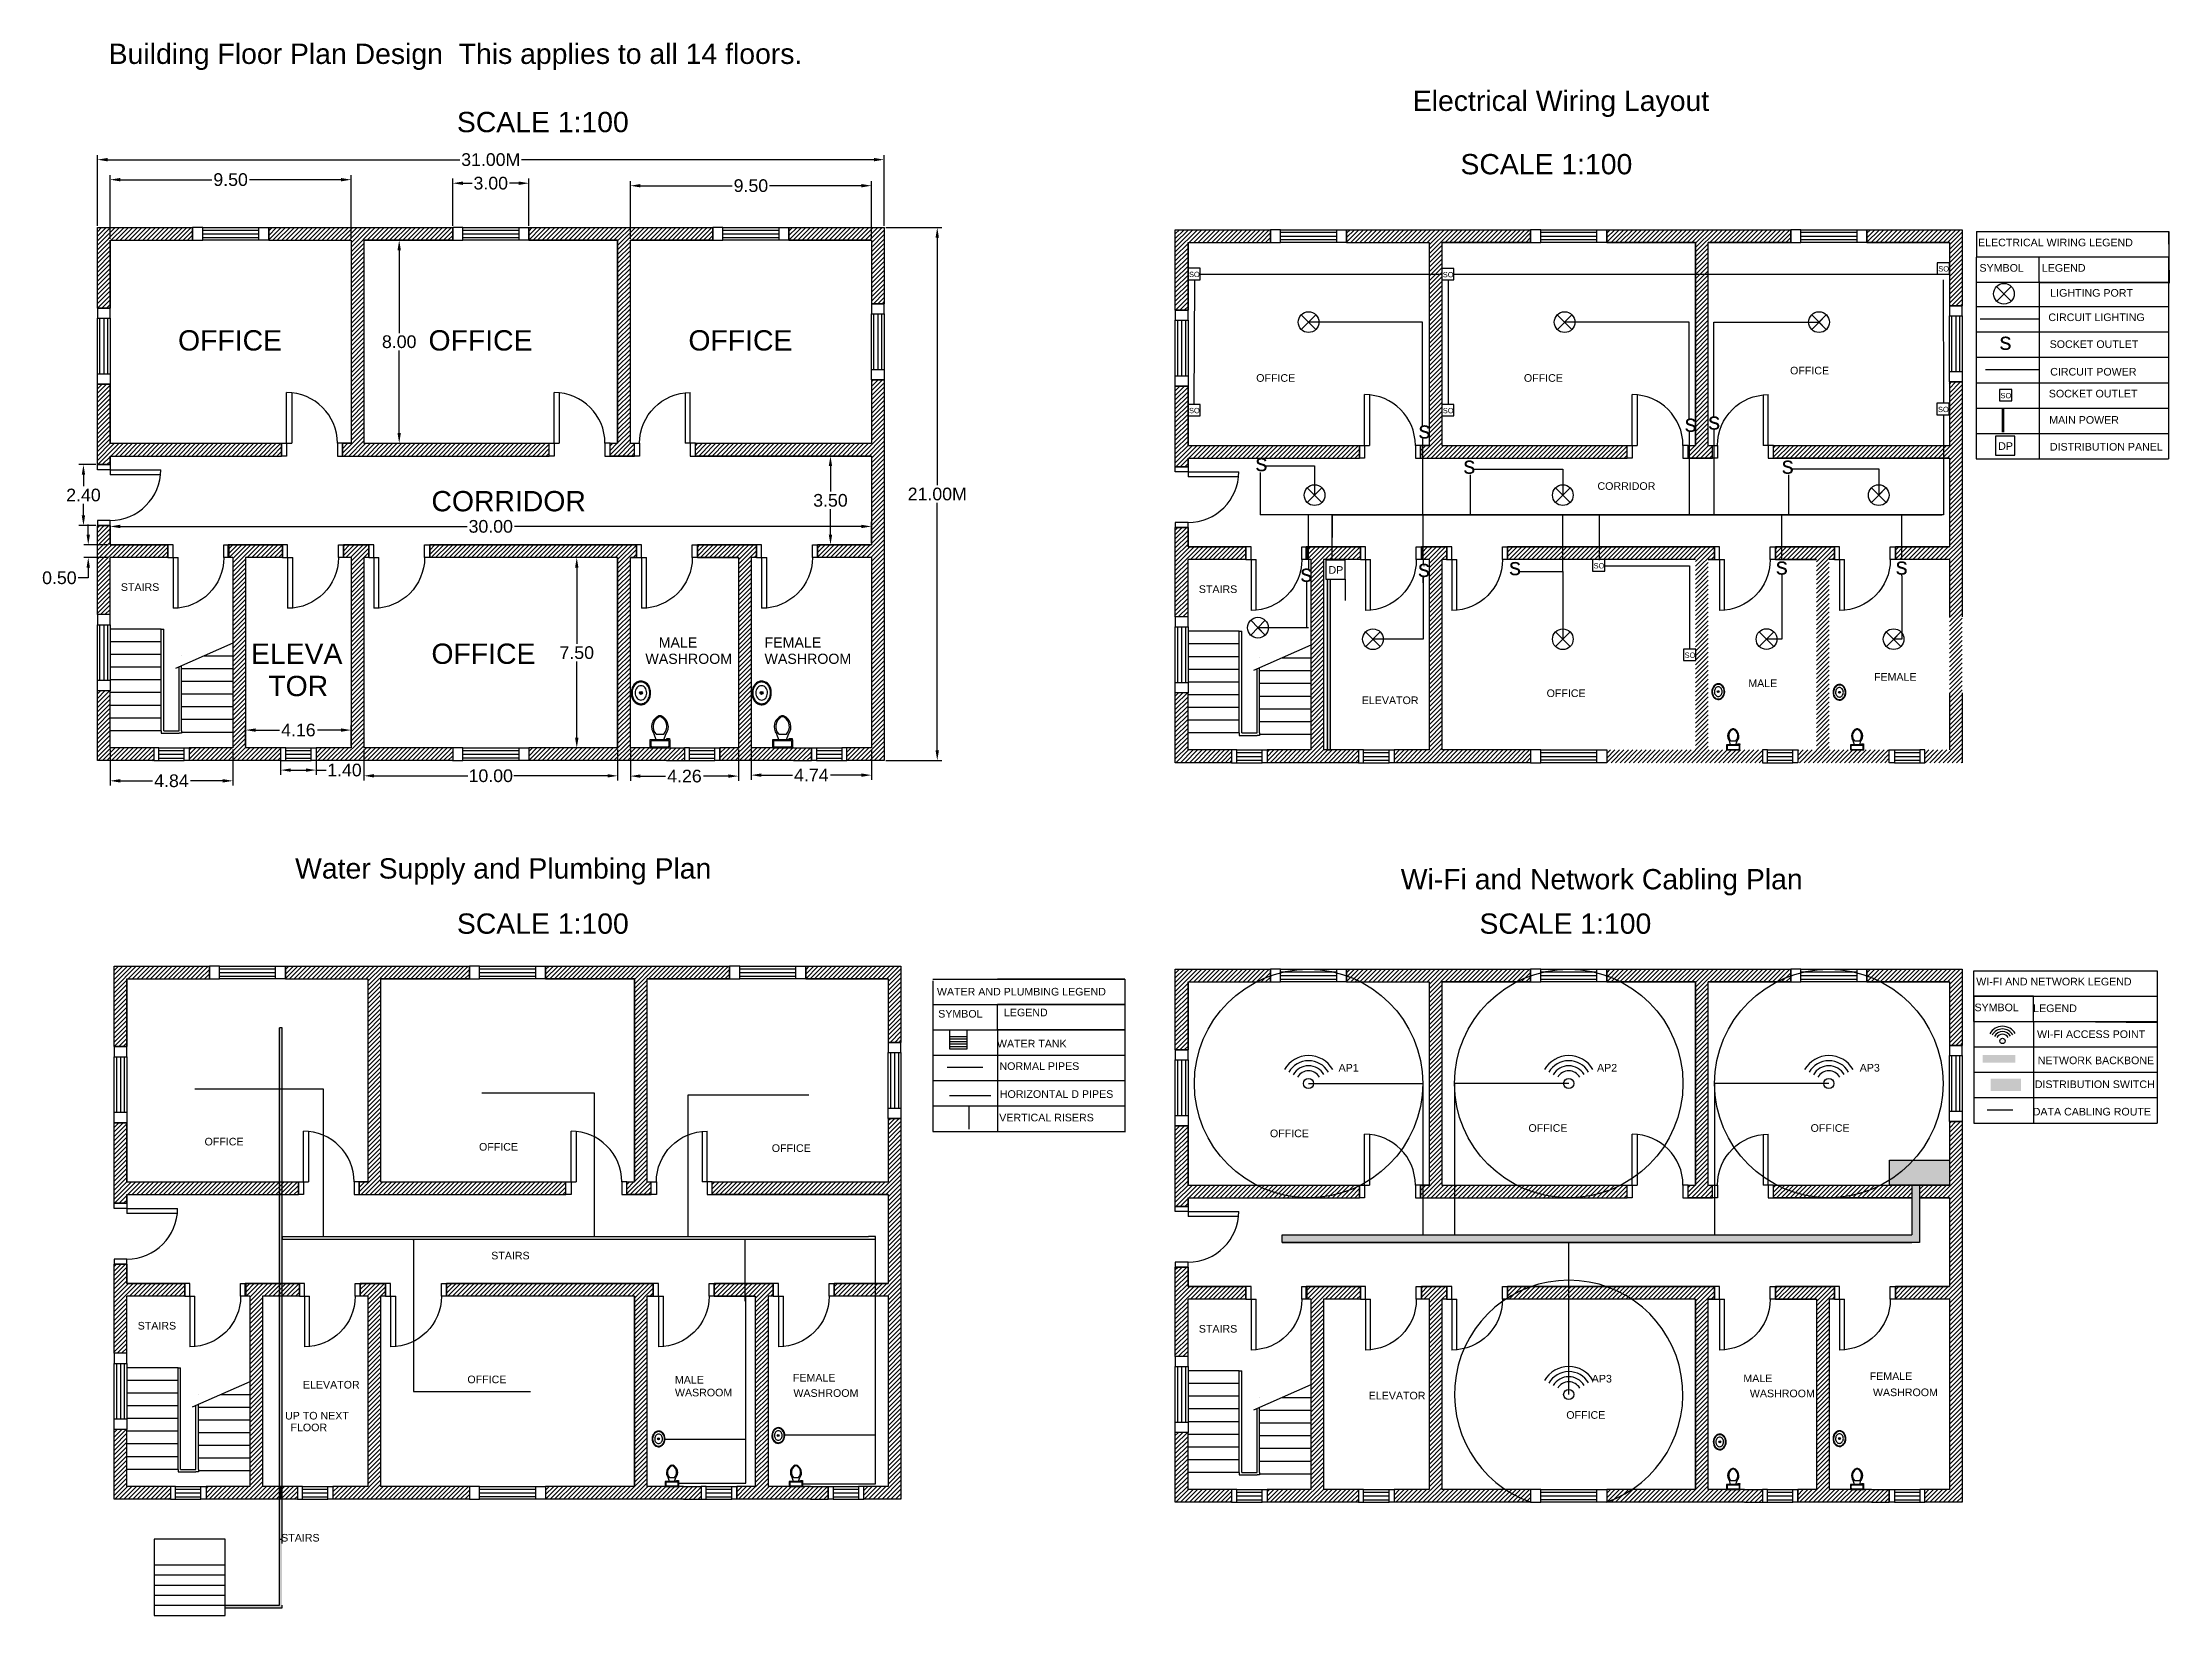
# Model space of a CAD drawing. Header units: inches. Extents: x 7.2 to 91, y 10.7 to 72.7.
import ezdxf

# ---------------------------------------------------------------- set-up
doc = ezdxf.new("R2010")
doc.units = ezdxf.units.IN
doc.header["$MEASUREMENT"] = 0
for name, color, linetype in [('BLOCK', 2, 'Continuous'), ('CIRCUIT LIGHTING', 1, 'Continuous'), ('CIRCUIT POWER', 40, 'Continuous'), ('DATA CABLING ROUTE', 4, 'Continuous'), ('DIMENSIONS', 1, 'Continuous'), ('DISTRIBUTION PANEL', 1, 'Continuous'), ('DISTRIBUTION SWITCH', 6, 'Continuous'), ('DOORS', 4, 'Continuous'), ('HATCH', 3, 'Continuous'), ('HORIZONTAL DISTRIBUTION PIPES', 5, 'Continuous'), ('LEGEND', 7, 'Continuous'), ('LEGENDS', 7, 'Continuous'), ('LIGHTING POINT', 4, 'Continuous'), ('MAIN POWER', 5, 'Continuous'), ('MAIN WATER INLET', 4, 'Continuous'), ('NETWORK BACKBONE', 5, 'Continuous'), ('NORMAL PIPES', 1, 'Continuous'), ('SOCKET OUTLET', 4, 'Continuous'), ('STAIRCASE', 5, 'Continuous'), ('switch', 3, 'Continuous'), ('TANK', 4, 'Continuous'), ('TEXT', 7, 'Continuous'), ('VERTICAL RISERS', 3, 'Continuous'), ('W-IFI ACCES POINT', 2, 'Continuous'), ('WINDOWS', 6, 'Continuous')]:
    doc.layers.add(name, color=color, linetype=linetype)
doc.styles.get("Standard").update_dxf_attribs({"font": 'arial.ttf'})
doc.dimstyles.new('floorplan', dxfattribs={"dimtxt": 0.5, "dimasz": 0.4, "dimexe": 0.18, "dimexo": 0.0625, "dimgap": 0.09, "dimtad": 0, "dimtih": 1, "dimtoh": 1, "dimzin": 0, "dimdsep": 46, "dimtxsty": 'Standard', "dimcen": 0.09, "dimadec": 0, "dimazin": 0, "dimtfac": 1, "dimtofl": 0, "dimtmove": 0, "dimatfit": 3, "dimfxl": 1, "dimtolj": 1, "dimtzin": 0, "dimarcsym": 0})
pattern_1 = [(45, (5.00341, 43.04565), (-0.08838835, 0.08838835), [])]
pattern_2 = [(45, (47.47528, 42.96321), (-0.08838835, 0.08838835), [])]
pattern_3 = [(45, (5.66507, 13.94481), (-0.08838835, 0.08838835), [])]
pattern_4 = [(45, (47.47528, 13.82313), (-0.08838835, 0.08838835), [])]

msp = doc.modelspace()

# ---------------------------------------------------------------- texts
at = {"layer": 'DISTRIBUTION PANEL', "char_height": 0.3, "attachment_point": 1}
for insert in [(84.222, 56.934), (57.837, 52.053)]:
    msp.add_mtext_dynamic_manual_height_columns('DP', width=0.75, gutter_width=1.5, heights=[0], dxfattribs=dict(at, insert=insert))
at = {"layer": 'LEGEND', "char_height": 0.3, "attachment_point": 1}
for s, width, insert in [('ELECTRICAL WIRING LEGEND', 7.5749, (83.429, 64.953)), ('SYMBOL', 2.46444, (83.486, 63.954)), ('LEGEND', 5.2019, (85.942, 63.953)), ('LIGHTING PORT', 7.50727, (86.273, 62.969)), ('CIRCUIT LIGHTING', 7.52629, (86.2, 62.008)), ('SOCKET OUTLET', 7.48411, (86.251, 60.949)), ('CIRCUIT POWER', 7.4894, (86.273, 59.862)), ('SOCKET OUTLET', 7.4179, (86.218, 59)), ('MAIN POWER', 7.45144, (86.233, 57.964)), ('DISTRIBUTION PANEL', 7.5376, (86.261, 56.905)), ('WI-FI AND NETWORK LEGEND', 7.21831, (83.357, 35.835)), ('SYMBOL', 2.21039, (83.288, 34.817)), ('LEGEND', 4.92158, (85.602, 34.783)), ('WI-FI ACCESS POINT', 7.78929, (85.753, 33.763)), ('NETWORK BACKBONE', 7.65682, (85.78, 32.731)), ('DISTRIBUTION SWITCH', 7.53429, (85.665, 31.79)), ('DATA CABLING ROUTE', 7.65104, (85.585, 30.71))]:
    msp.add_mtext_dynamic_manual_height_columns(s, width=width, gutter_width=1.5, heights=[0], dxfattribs=dict(at, insert=insert))
at = {"layer": 'LEGENDS', "char_height": 0.3, "attachment_point": 1}
for s, width, insert in [('WATER AND PLUMBING LEGEND', 7.41041, (42.408, 35.437)), ('SYMBOL', 2.53851, (42.459, 34.567)), ('LEGEND', 5.02575, (45.049, 34.618)), ('WATER TANK', 7.38403, (44.773, 33.39)), ('NORMAL PIPES', 7.36972, (44.873, 32.504)), ('HORIZONTAL D PIPES', 7.39834, (44.887, 31.404)), ('VERTICAL RISERS', 7.38661, (44.863, 30.478))]:
    msp.add_mtext_dynamic_manual_height_columns(s, width=width, gutter_width=1.5, heights=[0], dxfattribs=dict(at, insert=insert))
at = {"layer": 'TEXT'}
for s, height, p in [('Building Floor Plan Design  This applies to all 14 floors.', 0.8, (9.776, 71.839)), ('Electrical Wiring Layout', 0.8, (61.159, 69.987)), ('SCALE 1:100', 0.8, (23.495, 69.15)), ('SCALE 1:100', 0.8, (63.036, 67.49)), ('OFFICE', 0.8, (12.508, 60.548)), ('OFFICE', 0.8, (22.377, 60.548)), ('OFFICE', 0.8, (32.617, 60.548)), ('OFFICE', 0.3, (54.988, 59.316)), ('OFFICE', 0.3, (65.535, 59.316)), ('OFFICE', 0.3, (76.023, 59.608)), ('CORRIDOR', 0.3, (68.434, 55.058)), ('CORRIDOR', 0.8, (22.492, 54.213)), ('STAIRS', 0.3, (10.256, 51.078)), ('STAIRS', 0.3, (52.728, 50.996)), ('ELEVA', 0.8, (15.381, 48.202)), ('OFFICE', 0.8, (22.492, 48.202)), ('WASHROOM', 0.4, (30.922, 48.203)), ('MALE', 0.4, (31.446, 48.846)), ('WASHROOM', 0.4, (35.616, 48.203)), ('FEMALE', 0.4, (35.616, 48.846)), ('FEMALE', 0.3, (79.329, 47.54)), ('TOR', 0.8, (16.065, 46.931)), ('OFFICE', 0.3, (66.43, 46.896)), ('MALE', 0.3, (74.377, 47.287)), ('ELEVATOR', 0.3, (59.148, 46.617)), (' Water Supply and Plumbing Plan', 0.8, (16.81, 39.743)), (' Wi-Fi and Network Cabling Plan', 0.8, (60.372, 39.319)), ('SCALE 1:100', 0.8, (23.495, 37.569)), ('SCALE 1:100', 0.8, (63.784, 37.569)), ('AP1', 0.3, (58.234, 32.14)), ('AP2', 0.3, (68.417, 32.14)), ('AP3', 0.3, (78.767, 32.14)), ('OFFICE', 0.3, (13.553, 29.23)), ('OFFICE', 0.3, (55.53, 29.554)), ('OFFICE', 0.3, (65.715, 29.766)), ('OFFICE', 0.3, (76.831, 29.766)), ('OFFICE', 0.3, (24.367, 29.025)), ('OFFICE', 0.3, (35.902, 28.973)), ('STAIRS', 0.3, (24.848, 24.74)), ('STAIRS', 0.3, (10.918, 21.977)), ('STAIRS', 0.3, (52.728, 21.856)), ('OFFICE', 0.3, (23.909, 19.861)), ('MALE', 0.3, (32.086, 19.846)), ('FEMALE', 0.3, (36.734, 19.927)), ('AP3', 0.3, (68.21, 19.89)), ('MALE', 0.3, (74.182, 19.904)), ('FEMALE', 0.3, (79.16, 19.989)), ('ELEVATOR', 0.3, (17.428, 19.652)), ('WASROOM', 0.3, (32.086, 19.344)), ('WASHROOM', 0.3, (36.754, 19.324)), ('ELEVATOR', 0.3, (59.421, 19.224)), ('WASHROOM', 0.3, (74.438, 19.309)), ('WASHROOM', 0.3, (79.287, 19.352)), ('UP TO NEXT ', 0.3, (16.724, 18.432)), ('OFFICE', 0.3, (67.206, 18.46)), ('FLOOR', 0.3, (16.938, 17.969)), ('STAIRS', 0.3, (16.571, 13.623)), ('STAIRS', 0.3, (16.571, 13.623))]:
    msp.add_text(s, height=height, dxfattribs=at).set_placement(p)

# ---------------------------------------------------------------- blocks, each defined once
blk = doc.blocks.new('door')
at = {"layer": 'DOORS'}
for p, q in [((0.2, 0.5), (0.2, 2.5)), ((0.4, 2.49), (0.4, 0.5)), ((0, 0), (0, 0.5)), ((0, 0.5), (0.2, 0.5)), ((0.2, 0), (0, 0)), ((0.2, 0.5), (0.2, 0)), ((0.2, 0.5), (0.4, 0.5)), ((2.2, 0.5), (2.2, 0)), ((2.4, 0.5), (2.2, 0.5)), ((2.2, 0), (2.4, 0)), ((2.4, 0), (2.4, 0.5))]:
    blk.add_line(p, q, dxfattribs=at)
blk.add_arc((0.2, 0.5), 2, 0, 90, dxfattribs=at)
blk = doc.blocks.new('window2')
at = {"layer": 'WINDOWS'}
for p, q in [((0, 0.5), (0, 0)), ((0.2, 0.5), (0, 0.5)), ((0, 0), (0.2, 0)), ((0.2, 0), (0.2, 0.5)), ((0.2, 0.5), (1.2, 0.5)), ((0.2, 0.4), (1.2, 0.4)), ((0.2, 0.25), (1.2, 0.25)), ((0.2, 0.1), (1.2, 0.1)), ((0.2, 0), (1.2, 0)), ((1.2, 0), (1.2, 0.5)), ((1.2, 0.5), (1.4, 0.5)), ((1.4, 0), (1.2, 0)), ((1.4, 0.5), (1.4, 0))]:
    blk.add_line(p, q, dxfattribs=at)
blk = doc.blocks.new('window1')
at = {"layer": 'WINDOWS'}
for p, q in [((0, 0.5), (0, 0)), ((0.4, 0.5), (0, 0.5)), ((0, 0), (0.4, 0)), ((0.4, 0), (0.4, 0.5)), ((0.4, 0.5), (2.6, 0.5)), ((0.4, 0.4), (2.6, 0.4)), ((0.4, 0.25), (2.6, 0.25)), ((0.4, 0.25), (0.4, 0.25)), ((2.6, 0.1), (0.4, 0.1)), ((2.6, 0), (0.4, 0)), ((2.6, 0.5), (2.6, 0)), ((2.6, 0.5), (3, 0.5)), ((3, 0), (2.6, 0)), ((3, 0.5), (3, 0))]:
    blk.add_line(p, q, dxfattribs=at)
blk = doc.blocks.new('Toilet - top')
for p, q in [((-10, -8.5), (-8, -8.5)), ((-10, -9.5), (-10, -8.5)), ((-7, -9.5), (-10, -9.5)), ((-8, -8.5), (-8, -8)), ((-7, -8), (-7, -9.5)), ((-4, -8), (-6, -14)), ((4, -14), (-4, -14)), ((4, -8), (6, -14)), ((9.5, -6), (9.5, -2))]:
    blk.add_line(p, q)
blk.add_lwpolyline([(10.5, -8), (10.5, 0), (-10.5, 0), (-10.5, -8)], close=True)
for points in [[(-9.5, -2), (-9.5, -6)], [(8.5, -1), (-8.5, -1)], [(-8.5, -7), (8.5, -7)]]:
    blk.add_lwpolyline(points)
for centre, radius, start, end in [((-8.6, -1.9), 0.884, 81.8699, 188.1301), ((-8.6, -6.1), 0.884, 171.8699, 278.1301), ((3.5, -21.6), 12.2, 141.4691, 247.9714), ((4.2, -21.8), 11.3, 136.3677, 238.9468), ((-3.5, -21.6), 12.2, 292.0284, 38.5307), ((-4.2, -21.8), 11.3, 301.053, 43.6321), ((8.6, -1.9), 0.884, 351.8699, 98.1301), ((8.6, -6.1), 0.884, 261.8699, 8.1301), ((0, -27.9), 4, 245.7318, 294.2682), ((0, -29), 4, 254.8605, 285.1395)]:
    blk.add_arc(centre, radius, start, end)
blk = doc.blocks.new('Sink - Oval top')
for p, q in [((-1, 0), (1, 0)), ((0, 1), (0, -1))]:
    blk.add_line(p, q)
at = {"linetype": 'Continuous'}
for points in [[(-12.2, 0.4, 0.117634), (-11.5, -3.4, 0.104469), (-8.9, -6.8, 0.090016), (-5.1, -9.1, 0.08192), (-0.3, -10, 0.08192), (4.5, -9.4, 0.090016), (8.4, -7.4, 0.104469), (11.2, -4.1, 0.117634), (12.2, -0.4, 0.117634), (11.5, 3.4, 0.104469), (8.9, 6.8, 0.090016), (5.1, 9.1, 0.08192), (0.3, 10, 0.08192), (-4.5, 9.4, 0.090016), (-8.4, 7.4, 0.104469), (-11.2, 4.1, 0.117634)], [(-11.3, 0.2, 0.118622), (-10.5, -3.3, 0.104678), (-8.1, -6.4, 0.089562), (-4.5, -8.4, 0.081185), (-0.1, -9.2, 0.081185), (4.3, -8.5, 0.089562), (7.9, -6.6, 0.104678), (10.4, -3.5, 0.118622), (11.3, -0.2, 0.118622), (10.5, 3.3, 0.104678), (8.1, 6.4, 0.089562), (4.5, 8.4, 0.081185), (0.1, 9.2, 0.081185), (-4.3, 8.5, 0.089562), (-7.9, 6.6, 0.104678), (-10.4, 3.5, 0.118622)], [(-7.4, 0.1, 0.118283), (-6.9, -2.2, 0.104607), (-5.3, -4.2, 0.089718), (-3, -5.5, 0.081436), (-0.1, -6, 0.081436), (2.8, -5.6, 0.089718), (5.2, -4.3, 0.104607), (6.9, -2.3, 0.118283), (7.4, -0.1, 0.118283), (6.9, 2.2, 0.104607), (5.3, 4.2, 0.089718), (3, 5.5, 0.081436), (0.1, 6, 0.081436), (-2.8, 5.6, 0.089718), (-5.2, 4.3, 0.104607), (-6.9, 2.3, 0.118283)]]:
    blk.add_lwpolyline(points, format="xyb", close=True, dxfattribs=at)
for radius in [1.5, 1]:
    blk.add_circle((0, 0), radius)
blk = doc.blocks.new('sink')
at = {"layer": 'BLOCK', "xscale": 0.0254, "yscale": 0.0254, "zscale": 0.0254}
blk.add_blockref('Sink - Oval top', (0.308, -0.012), dxfattribs=at)
blk = doc.blocks.new('*D25')
at = {"layer": 'Defpoints', "color": 0}
for p in [(40.329, 68.067), (9.329, 65.392), (40.329, 65.392)]:
    blk.add_point(p, dxfattribs=at)
at = {"layer": 'DIMENSIONS', "color": 0, "lineweight": -2, "transparency": 16777216}
for p, q in [((9.329, 65.454), (9.329, 68.247)), ((9.729, 68.067), (23.615, 68.067)), ((39.929, 68.067), (26.043, 68.067)), ((40.329, 65.454), (40.329, 68.247))]:
    blk.add_line(p, q, dxfattribs=at)
at = {"layer": 'DIMENSIONS', "color": 0, "transparency": 16777216}
for points in [[(9.729, 68.134), (9.729, 68.001), (9.329, 68.067)], [(39.929, 68.134), (39.929, 68.001), (40.329, 68.067)]]:
    blk.add_solid(points, dxfattribs=at)
at = {"layer": 'DIMENSIONS', "color": 0, "transparency": 16777216, "insert": (24.829, 68.067), "char_height": 0.5, "attachment_point": 5}
blk.add_mtext('\\A1;31.00M', dxfattribs=at)
blk = doc.blocks.new('*D26')
at = {"layer": 'Defpoints', "color": 0}
for p in [(40.329, 65.392), (40.329, 44.392), (42.421, 44.392)]:
    blk.add_point(p, dxfattribs=at)
at = {"layer": 'DIMENSIONS', "color": 0, "lineweight": -2, "transparency": 16777216}
for p, q in [((40.392, 65.392), (42.601, 65.392)), ((42.421, 64.992), (42.421, 55.237)), ((42.421, 44.792), (42.421, 54.546)), ((40.392, 44.392), (42.601, 44.392))]:
    blk.add_line(p, q, dxfattribs=at)
at = {"layer": 'DIMENSIONS', "color": 0, "transparency": 16777216}
for points in [[(42.354, 64.992), (42.488, 64.992), (42.421, 65.392)], [(42.354, 44.792), (42.488, 44.792), (42.421, 44.392)]]:
    blk.add_solid(points, dxfattribs=at)
at = {"layer": 'DIMENSIONS', "color": 0, "transparency": 16777216, "insert": (42.421, 54.892), "char_height": 0.5, "attachment_point": 5}
blk.add_mtext('\\A1;21.00M', dxfattribs=at)
blk = doc.blocks.new('*D27')
at = {"layer": 'Defpoints', "color": 0}
for p in [(19.329, 67.279), (9.829, 64.892), (19.329, 64.892)]:
    blk.add_point(p, dxfattribs=at)
at = {"layer": 'DIMENSIONS', "color": 0, "lineweight": -2, "transparency": 16777216}
for p, q in [((9.829, 64.954), (9.829, 67.459)), ((10.229, 67.279), (13.841, 67.279)), ((18.929, 67.279), (15.318, 67.279)), ((19.329, 64.954), (19.329, 67.459))]:
    blk.add_line(p, q, dxfattribs=at)
at = {"layer": 'DIMENSIONS', "color": 0, "transparency": 16777216}
for points in [[(10.229, 67.345), (10.229, 67.212), (9.829, 67.279)], [(18.929, 67.345), (18.929, 67.212), (19.329, 67.279)]]:
    blk.add_solid(points, dxfattribs=at)
at = {"layer": 'DIMENSIONS', "color": 0, "transparency": 16777216, "insert": (14.579, 67.279), "char_height": 0.5, "attachment_point": 5}
blk.add_mtext('\\A1;9.50', dxfattribs=at)
blk = doc.blocks.new('*D28')
at = {"layer": 'Defpoints', "color": 0}
for p in [(26.329, 67.139), (23.329, 65.392), (26.329, 65.392)]:
    blk.add_point(p, dxfattribs=at)
at = {"layer": 'DIMENSIONS', "color": 0, "lineweight": -2, "transparency": 16777216}
for p, q in [((23.329, 65.454), (23.329, 67.319)), ((23.729, 67.139), (24.091, 67.139)), ((25.929, 67.139), (25.568, 67.139)), ((26.329, 65.454), (26.329, 67.319))]:
    blk.add_line(p, q, dxfattribs=at)
at = {"layer": 'DIMENSIONS', "color": 0, "transparency": 16777216}
for points in [[(23.729, 67.206), (23.729, 67.072), (23.329, 67.139)], [(25.929, 67.206), (25.929, 67.072), (26.329, 67.139)]]:
    blk.add_solid(points, dxfattribs=at)
at = {"layer": 'DIMENSIONS', "color": 0, "transparency": 16777216, "insert": (24.829, 67.139), "char_height": 0.5, "attachment_point": 5}
blk.add_mtext('\\A1;3.00', dxfattribs=at)
blk = doc.blocks.new('*D29')
at = {"layer": 'Defpoints', "color": 0}
for p in [(9.329, 56.052), (8.781, 53.652), (9.329, 53.652)]:
    blk.add_point(p, dxfattribs=at)
at = {"layer": 'DIMENSIONS', "color": 0, "lineweight": -2, "transparency": 16777216}
for p, q in [((9.267, 56.052), (8.601, 56.052)), ((8.781, 55.652), (8.781, 55.197)), ((8.781, 54.052), (8.781, 54.507)), ((9.267, 53.652), (8.601, 53.652))]:
    blk.add_line(p, q, dxfattribs=at)
at = {"layer": 'DIMENSIONS', "color": 0, "transparency": 16777216}
for points in [[(8.714, 55.652), (8.847, 55.652), (8.781, 56.052)], [(8.714, 54.052), (8.847, 54.052), (8.781, 53.652)]]:
    blk.add_solid(points, dxfattribs=at)
at = {"layer": 'DIMENSIONS', "color": 0, "transparency": 16777216, "insert": (8.781, 54.852), "char_height": 0.5, "attachment_point": 5}
blk.add_mtext('\\A1;2.40', dxfattribs=at)
blk = doc.blocks.new('*D30')
at = {"layer": 'Defpoints', "color": 0}
for p in [(39.829, 56.392), (38.213, 52.892), (39.829, 52.892)]:
    blk.add_point(p, dxfattribs=at)
at = {"layer": 'DIMENSIONS', "color": 0, "lineweight": -2, "transparency": 16777216}
for p, q in [((39.767, 56.392), (38.033, 56.392)), ((38.213, 55.992), (38.213, 54.987)), ((38.213, 53.292), (38.213, 54.296)), ((39.767, 52.892), (38.033, 52.892))]:
    blk.add_line(p, q, dxfattribs=at)
at = {"layer": 'DIMENSIONS', "color": 0, "transparency": 16777216}
for points in [[(38.147, 55.992), (38.28, 55.992), (38.213, 56.392)], [(38.147, 53.292), (38.28, 53.292), (38.213, 52.892)]]:
    blk.add_solid(points, dxfattribs=at)
at = {"layer": 'DIMENSIONS', "color": 0, "transparency": 16777216, "insert": (38.213, 54.642), "char_height": 0.5, "attachment_point": 5}
blk.add_mtext('\\A1;3.50', dxfattribs=at)
blk = doc.blocks.new('*D31')
at = {"layer": 'Defpoints', "color": 0}
for p in [(16.549, 44.892), (17.949, 44.892), (17.949, 44.017)]:
    blk.add_point(p, dxfattribs=at)
at = {"layer": 'DIMENSIONS', "color": 0, "lineweight": -2, "transparency": 16777216}
for p, q in [((16.549, 44.829), (16.549, 43.837)), ((17.949, 44.829), (17.949, 43.837)), ((16.949, 44.017), (17.549, 44.017)), ((17.949, 44.017), (18.349, 44.017))]:
    blk.add_line(p, q, dxfattribs=at)
at = {"layer": 'DIMENSIONS', "color": 0, "transparency": 16777216}
for points in [[(16.949, 44.083), (16.949, 43.95), (16.549, 44.017)], [(17.549, 44.083), (17.549, 43.95), (17.949, 44.017)]]:
    blk.add_solid(points, dxfattribs=at)
at = {"layer": 'DIMENSIONS', "color": 0, "transparency": 16777216, "insert": (19.064, 44.017), "char_height": 0.5, "attachment_point": 5}
blk.add_mtext('\\A1;1.40', dxfattribs=at)
blk = doc.blocks.new('*D32')
at = {"layer": 'Defpoints', "color": 0}
for p in [(19.829, 44.892), (29.829, 44.892), (29.829, 43.792)]:
    blk.add_point(p, dxfattribs=at)
at = {"layer": 'DIMENSIONS', "color": 0, "lineweight": -2, "transparency": 16777216}
for p, q in [((19.829, 44.829), (19.829, 43.612)), ((29.829, 44.829), (29.829, 43.612)), ((20.229, 43.792), (23.92, 43.792)), ((29.429, 43.792), (25.739, 43.792))]:
    blk.add_line(p, q, dxfattribs=at)
at = {"layer": 'DIMENSIONS', "color": 0, "transparency": 16777216}
for points in [[(20.229, 43.858), (20.229, 43.725), (19.829, 43.792)], [(29.429, 43.858), (29.429, 43.725), (29.829, 43.792)]]:
    blk.add_solid(points, dxfattribs=at)
at = {"layer": 'DIMENSIONS', "color": 0, "transparency": 16777216, "insert": (24.829, 43.792), "char_height": 0.5, "attachment_point": 5}
blk.add_mtext('\\A1;10.00', dxfattribs=at)
blk = doc.blocks.new('*D33')
at = {"layer": 'Defpoints', "color": 0}
for p in [(29.829, 52.392), (28.218, 44.892), (29.829, 44.892)]:
    blk.add_point(p, dxfattribs=at)
at = {"layer": 'DIMENSIONS', "color": 0, "lineweight": -2, "transparency": 16777216}
for p, q in [((29.767, 52.392), (28.038, 52.392)), ((28.218, 51.992), (28.218, 48.987)), ((28.218, 45.292), (28.218, 48.296)), ((29.767, 44.892), (28.038, 44.892))]:
    blk.add_line(p, q, dxfattribs=at)
at = {"layer": 'DIMENSIONS', "color": 0, "transparency": 16777216}
for points in [[(28.151, 51.992), (28.285, 51.992), (28.218, 52.392)], [(28.151, 45.292), (28.285, 45.292), (28.218, 44.892)]]:
    blk.add_solid(points, dxfattribs=at)
at = {"layer": 'DIMENSIONS', "color": 0, "transparency": 16777216, "insert": (28.218, 48.642), "char_height": 0.5, "attachment_point": 5}
blk.add_mtext('\\A1;7.50', dxfattribs=at)
blk = doc.blocks.new('*D34')
at = {"layer": 'Defpoints', "color": 0}
for p in [(19.829, 64.892), (19.829, 56.892), (21.222, 56.892)]:
    blk.add_point(p, dxfattribs=at)
at = {"layer": 'DIMENSIONS', "color": 0, "lineweight": -2, "transparency": 16777216}
for p, q in [((19.892, 64.892), (21.402, 64.892)), ((21.222, 64.492), (21.222, 61.237)), ((21.222, 57.292), (21.222, 60.546)), ((19.892, 56.892), (21.402, 56.892))]:
    blk.add_line(p, q, dxfattribs=at)
at = {"layer": 'DIMENSIONS', "color": 0, "transparency": 16777216}
for points in [[(21.155, 64.492), (21.288, 64.492), (21.222, 64.892)], [(21.155, 57.292), (21.288, 57.292), (21.222, 56.892)]]:
    blk.add_solid(points, dxfattribs=at)
at = {"layer": 'DIMENSIONS', "color": 0, "transparency": 16777216, "insert": (21.222, 60.892), "char_height": 0.5, "attachment_point": 5}
blk.add_mtext('\\A1;8.00', dxfattribs=at)
blk = doc.blocks.new('*D35')
at = {"layer": 'Defpoints', "color": 0}
for p in [(9.829, 44.892), (14.669, 44.892), (14.669, 43.594)]:
    blk.add_point(p, dxfattribs=at)
at = {"layer": 'DIMENSIONS', "color": 0, "lineweight": -2, "transparency": 16777216}
for p, q in [((9.829, 44.829), (9.829, 43.414)), ((14.669, 44.829), (14.669, 43.414)), ((10.229, 43.594), (11.501, 43.594)), ((14.269, 43.594), (12.998, 43.594))]:
    blk.add_line(p, q, dxfattribs=at)
at = {"layer": 'DIMENSIONS', "color": 0, "transparency": 16777216}
for points in [[(10.229, 43.661), (10.229, 43.527), (9.829, 43.594)], [(14.269, 43.661), (14.269, 43.527), (14.669, 43.594)]]:
    blk.add_solid(points, dxfattribs=at)
at = {"layer": 'DIMENSIONS', "color": 0, "transparency": 16777216, "insert": (12.249, 43.594), "char_height": 0.5, "attachment_point": 5}
blk.add_mtext('\\A1;4.84', dxfattribs=at)
blk = doc.blocks.new('*D36')
at = {"layer": 'Defpoints', "color": 0}
for p in [(19.329, 45.594), (15.169, 44.892), (19.329, 44.892)]:
    blk.add_point(p, dxfattribs=at)
at = {"layer": 'DIMENSIONS', "color": 0, "lineweight": -2, "transparency": 16777216}
for p, q in [((15.169, 44.954), (15.169, 45.774)), ((15.569, 45.594), (16.5, 45.594)), ((18.929, 45.594), (17.999, 45.594)), ((19.329, 44.954), (19.329, 45.774))]:
    blk.add_line(p, q, dxfattribs=at)
at = {"layer": 'DIMENSIONS', "color": 0, "transparency": 16777216}
for points in [[(15.569, 45.661), (15.569, 45.527), (15.169, 45.594)], [(18.929, 45.661), (18.929, 45.527), (19.329, 45.594)]]:
    blk.add_solid(points, dxfattribs=at)
at = {"layer": 'DIMENSIONS', "color": 0, "transparency": 16777216, "insert": (17.249, 45.594), "char_height": 0.5, "attachment_point": 5}
blk.add_mtext('\\A1;4.16', dxfattribs=at)
blk = doc.blocks.new('*D37')
at = {"layer": 'Defpoints', "color": 0}
for p in [(30.329, 44.892), (34.591, 44.892), (34.591, 43.78)]:
    blk.add_point(p, dxfattribs=at)
at = {"layer": 'DIMENSIONS', "color": 0, "lineweight": -2, "transparency": 16777216}
for p, q in [((30.329, 44.829), (30.329, 43.6)), ((34.591, 44.829), (34.591, 43.6)), ((30.729, 43.78), (31.711, 43.78)), ((34.191, 43.78), (33.21, 43.78))]:
    blk.add_line(p, q, dxfattribs=at)
at = {"layer": 'DIMENSIONS', "color": 0, "transparency": 16777216}
for points in [[(30.729, 43.847), (30.729, 43.714), (30.329, 43.78)], [(34.191, 43.847), (34.191, 43.714), (34.591, 43.78)]]:
    blk.add_solid(points, dxfattribs=at)
at = {"layer": 'DIMENSIONS', "color": 0, "transparency": 16777216, "insert": (32.46, 43.78), "char_height": 0.5, "attachment_point": 5}
blk.add_mtext('\\A1;4.26', dxfattribs=at)
blk = doc.blocks.new('*D38')
at = {"layer": 'Defpoints', "color": 0}
for p in [(35.091, 44.892), (39.829, 44.892), (39.829, 43.819)]:
    blk.add_point(p, dxfattribs=at)
at = {"layer": 'DIMENSIONS', "color": 0, "lineweight": -2, "transparency": 16777216}
for p, q in [((35.091, 44.829), (35.091, 43.639)), ((39.829, 44.829), (39.829, 43.639)), ((35.491, 43.819), (36.712, 43.819)), ((39.429, 43.819), (38.209, 43.819))]:
    blk.add_line(p, q, dxfattribs=at)
at = {"layer": 'DIMENSIONS', "color": 0, "transparency": 16777216}
for points in [[(35.491, 43.885), (35.491, 43.752), (35.091, 43.819)], [(39.429, 43.885), (39.429, 43.752), (39.829, 43.819)]]:
    blk.add_solid(points, dxfattribs=at)
at = {"layer": 'DIMENSIONS', "color": 0, "transparency": 16777216, "insert": (37.46, 43.819), "char_height": 0.5, "attachment_point": 5}
blk.add_mtext('\\A1;4.74', dxfattribs=at)
blk = doc.blocks.new('*D39')
at = {"layer": 'Defpoints', "color": 0}
for p in [(9.829, 52.892), (8.97, 52.392), (9.829, 52.392)]:
    blk.add_point(p, dxfattribs=at)
at = {"layer": 'DIMENSIONS', "color": 0, "lineweight": -2, "transparency": 16777216}
for p, q in [((8.97, 53.292), (8.97, 53.692)), ((9.767, 52.892), (8.79, 52.892)), ((9.767, 52.392), (8.79, 52.392)), ((8.97, 51.992), (8.97, 51.592)), ((8.97, 51.592), (8.57, 51.592))]:
    blk.add_line(p, q, dxfattribs=at)
at = {"layer": 'DIMENSIONS', "color": 0, "transparency": 16777216}
for points in [[(8.904, 53.292), (9.037, 53.292), (8.97, 52.892)], [(8.904, 51.992), (9.037, 51.992), (8.97, 52.392)]]:
    blk.add_solid(points, dxfattribs=at)
at = {"layer": 'DIMENSIONS', "color": 0, "transparency": 16777216, "insert": (7.832, 51.592), "char_height": 0.5, "attachment_point": 5}
blk.add_mtext('\\A1;0.50', dxfattribs=at)
blk = doc.blocks.new('*D40')
at = {"layer": 'Defpoints', "color": 0}
for p in [(39.829, 67.041), (30.329, 64.892), (39.829, 64.892)]:
    blk.add_point(p, dxfattribs=at)
at = {"layer": 'DIMENSIONS', "color": 0, "lineweight": -2, "transparency": 16777216}
for p, q in [((30.329, 64.954), (30.329, 67.221)), ((39.829, 64.954), (39.829, 67.221)), ((30.729, 67.041), (34.341, 67.041)), ((39.429, 67.041), (35.818, 67.041))]:
    blk.add_line(p, q, dxfattribs=at)
at = {"layer": 'DIMENSIONS', "color": 0, "transparency": 16777216}
for points in [[(30.729, 67.108), (30.729, 66.974), (30.329, 67.041)], [(39.429, 67.108), (39.429, 66.974), (39.829, 67.041)]]:
    blk.add_solid(points, dxfattribs=at)
at = {"layer": 'DIMENSIONS', "color": 0, "transparency": 16777216, "insert": (35.079, 67.041), "char_height": 0.5, "attachment_point": 5}
blk.add_mtext('\\A1;9.50', dxfattribs=at)
blk = doc.blocks.new('*D41')
at = {"layer": 'Defpoints', "color": 0}
for p in [(9.829, 52.892), (39.829, 53.617), (39.829, 52.892)]:
    blk.add_point(p, dxfattribs=at)
at = {"layer": 'DIMENSIONS', "color": 0, "lineweight": -2, "transparency": 16777216}
for p, q in [((9.829, 52.954), (9.829, 53.797)), ((39.829, 52.954), (39.829, 53.797)), ((10.229, 53.617), (23.897, 53.617)), ((39.429, 53.617), (25.762, 53.617))]:
    blk.add_line(p, q, dxfattribs=at)
at = {"layer": 'DIMENSIONS', "color": 0, "transparency": 16777216}
for points in [[(10.229, 53.683), (10.229, 53.55), (9.829, 53.617)], [(39.429, 53.683), (39.429, 53.55), (39.829, 53.617)]]:
    blk.add_solid(points, dxfattribs=at)
at = {"layer": 'DIMENSIONS', "color": 0, "transparency": 16777216, "insert": (24.829, 53.617), "char_height": 0.5, "attachment_point": 5}
blk.add_mtext('\\A1;30.00', dxfattribs=at)
blk = doc.blocks.new('Distribution panel')
at = {"layer": 'DISTRIBUTION PANEL'}
for p, q in [((0, 0.5), (0, 0.5)), ((0, 0.5), (0, 0)), ((0.5, 0.5), (0, 0.5)), ((0, 0), (0.5, 0)), ((0.5, 0), (0.5, 0.5))]:
    blk.add_line(p, q, dxfattribs=at)
blk = doc.blocks.new('switch')
at = {"layer": 'switch', "insert": (-0.007, 0.541), "char_height": 0.675, "attachment_point": 1}
blk.add_mtext_dynamic_manual_height_columns('s', width=0.26363, gutter_width=3.375, heights=[0], dxfattribs=at)
blk = doc.blocks.new('Lighting points')
at = {"layer": 'LIGHTING POINT'}
for p, q in [((0.573, 0.001), (-0.001, 0.581)), ((0.572, 0.582), (0, 0)), ((0.286, 0.291), (0.572, 0.582)), ((0.286, 0.291), (0.286, 0.291)), ((0.286, 0.291), (0.573, 0.001))]:
    blk.add_line(p, q, dxfattribs=at)
blk.add_circle((0.286, 0.291), 0.408, dxfattribs=at)
blk = doc.blocks.new('SO')
at = {"layer": 'SOCKET OUTLET'}
for p, q in [((-0.253, 0.45), (-0.478, 0.45)), ((-0.478, 0.45), (-0.478, 0)), ((-0.478, 0), (0, 0)), ((0, 0.45), (-0.253, 0.45)), ((0, 0), (0, 0.45))]:
    blk.add_line(p, q, dxfattribs=at)
at = {"layer": 'SOCKET OUTLET', "insert": (-0.439, 0.313), "char_height": 0.21, "attachment_point": 1}
blk.add_mtext_dynamic_manual_height_columns('SO', width=0.33468, gutter_width=1.05, heights=[0], dxfattribs=at)
blk = doc.blocks.new('WIFI')
at = {"layer": 'W-IFI ACCES POINT'}
blk.add_line((0.955, -0.547), (0.955, -0.547), dxfattribs=at)
blk.add_line((0.955, -0.547), (0.955, -0.547), dxfattribs=at)
blk.add_circle((0.955, -0.547), 0.2, dxfattribs=at)
for radius in [1.1, 0.9, 0.7, 0.5]:
    blk.add_arc((0.955, -0.547), radius, 30.17733, 150.20544, dxfattribs=at)

# ---------------------------------------------------------------- dimensions: what is measured, and where the dimension line sits
at = {"layer": 'DIMENSIONS'}
dim = msp.add_linear_dim(base=(40.329, 68.067), p1=(9.329, 65.392), p2=(40.329, 65.392), text='<>M', dimstyle='floorplan', dxfattribs=at)
dim.commit()
dim.dimension.update_dxf_attribs({"geometry": '*D25', "text_midpoint": (24.829, 68.067)})
for base, p1, p2, picture, middle in [((19.329, 67.279), (9.829, 64.892), (19.329, 64.892), '*D27', (14.579, 67.279)), ((26.329, 67.139), (23.329, 65.392), (26.329, 65.392), '*D28', (24.829, 67.139)), ((39.829, 67.041), (30.329, 64.892), (39.829, 64.892), '*D40', (35.079, 67.041)), ((39.829, 53.617), (9.829, 52.892), (39.829, 52.892), '*D41', (24.829, 53.617)), ((19.329, 45.594), (15.169, 44.892), (19.329, 44.892), '*D36', (17.249, 45.594)), ((14.669, 43.594), (9.829, 44.892), (14.669, 44.892), '*D35', (12.249, 43.594)), ((17.949, 44.017), (16.549, 44.892), (17.949, 44.892), '*D31', (19.064, 44.017)), ((29.829, 43.792), (19.829, 44.892), (29.829, 44.892), '*D32', (24.829, 43.792)), ((34.591, 43.78), (30.329, 44.892), (34.591, 44.892), '*D37', (32.46, 43.78)), ((39.829, 43.819), (35.091, 44.892), (39.829, 44.892), '*D38', (37.46, 43.819))]:
    dim = msp.add_linear_dim(base=base, p1=p1, p2=p2, dimstyle='floorplan', dxfattribs=at)
    dim.commit()
    dim.dimension.update_dxf_attribs({"geometry": picture, "text_midpoint": middle})
dim = msp.add_linear_dim(base=(42.421, 44.392), p1=(40.329, 65.392), p2=(40.329, 44.392), angle=90, text='<>M', dimstyle='floorplan', dxfattribs=at)
dim.commit()
dim.dimension.update_dxf_attribs({"geometry": '*D26', "text_midpoint": (42.421, 54.892)})
for base, p1, p2, picture, middle in [((21.222, 56.892), (19.829, 64.892), (19.829, 56.892), '*D34', (21.222, 60.892)), ((38.213, 52.892), (39.829, 56.392), (39.829, 52.892), '*D30', (38.213, 54.642)), ((8.781, 53.652), (9.329, 56.052), (9.329, 53.652), '*D29', (8.781, 54.852)), ((8.97, 52.392), (9.829, 52.892), (9.829, 52.392), '*D39', (7.832, 51.592)), ((28.218, 44.892), (29.829, 52.392), (29.829, 44.892), '*D33', (28.218, 48.642))]:
    dim = msp.add_linear_dim(base=base, p1=p1, p2=p2, angle=90, dimstyle='floorplan', dxfattribs=at)
    dim.commit()
    dim.dimension.update_dxf_attribs({"geometry": picture, "text_midpoint": middle})

# ---------------------------------------------------------------- hatches: boundary and pattern name
at = {"layer": 'DISTRIBUTION SWITCH'}
h = msp.add_hatch(color=256, dxfattribs=at)
h.dxf.hatch_style = 1
h.paths.add_polyline_path([(85.119, 31.866), (83.932, 31.866), (83.932, 31.375), (85.119, 31.375)])
h = msp.add_hatch(color=256, dxfattribs=at)
h.dxf.hatch_style = 1
h.paths.add_polyline_path([(79.944, 28.645), (79.944, 27.669), (82.301, 27.669), (82.301, 28.645)])
at = {"layer": 'HATCH'}
h = msp.add_hatch(dxfattribs=at)
h.set_pattern_fill('ANSI31', color=256)
h.set_pattern_definition(pattern_1)
h.paths.add_polyline_path([(9.329, 65.392), (9.329, 62.222), (9.829, 62.222), (9.829, 64.892), (13.079, 64.892), (13.079, 65.392)])
h.paths.add_polyline_path([(16.079, 65.392), (16.079, 64.892), (19.329, 64.892), (19.329, 56.892), (18.986, 56.892), (18.986, 56.392), (27.13, 56.392), (27.13, 56.892), (19.829, 56.892), (19.829, 64.892), (23.329, 64.892), (23.329, 65.392)])
h.paths.add_polyline_path([(29.829, 64.892), (29.829, 56.892), (29.53, 56.892), (29.53, 56.392), (29.992, 56.392), (30.492, 56.392), (30.492, 56.892), (30.329, 56.892), (30.329, 64.892), (33.579, 64.892), (33.579, 65.392), (26.329, 65.392), (26.329, 64.892)])
h.paths.add_polyline_path([(39.829, 64.892), (39.829, 62.392), (40.329, 62.392), (40.329, 65.392), (36.579, 65.392), (36.579, 64.892)])
h.paths.add_polyline_path([(19.829, 52.392), (20.023, 52.392), (20.023, 52.892), (19.025, 52.892), (19.025, 52.392), (19.329, 52.392), (19.329, 44.892), (17.949, 44.892), (17.949, 44.392), (23.329, 44.392), (23.329, 44.892), (19.829, 44.892)])
h.paths.add_polyline_path([(14.669, 44.892), (12.949, 44.892), (12.949, 44.392), (16.549, 44.392), (16.549, 44.892), (15.169, 44.892), (15.169, 52.392), (16.625, 52.392), (16.625, 52.892), (14.512, 52.892), (14.512, 52.392), (14.669, 52.392)])
h.paths.add_polyline_path([(9.829, 52.392), (12.112, 52.392), (12.112, 52.892), (9.829, 52.892), (9.829, 53.652), (9.329, 53.652), (9.329, 50.142), (9.829, 50.142)])
h.paths.add_polyline_path([(9.329, 56.052), (9.829, 56.052), (9.829, 56.392), (16.586, 56.392), (16.586, 56.892), (9.829, 56.892), (9.829, 59.222), (9.329, 59.222)])
h.paths.add_polyline_path([(9.829, 47.142), (9.329, 47.142), (9.329, 44.392), (11.549, 44.392), (11.549, 44.892), (9.829, 44.892)])
h = msp.add_hatch(dxfattribs=at)
h.set_pattern_fill('ANSI31', color=256)
h.set_pattern_definition(pattern_2)
h.paths.add_polyline_path([(51.801, 65.309), (51.801, 62.139), (52.301, 62.139), (52.301, 64.809), (55.551, 64.809), (55.551, 65.309)])
h.paths.add_polyline_path([(58.551, 65.309), (58.551, 64.809), (61.801, 64.809), (61.801, 56.809), (61.458, 56.809), (61.458, 56.309), (69.602, 56.309), (69.602, 56.809), (62.301, 56.809), (62.301, 64.809), (65.801, 64.809), (65.801, 65.309)])
h.paths.add_polyline_path([(72.301, 64.809), (72.301, 56.809), (72.002, 56.809), (72.002, 56.309), (72.464, 56.309), (72.964, 56.309), (72.964, 56.809), (72.801, 56.809), (72.801, 64.809), (76.051, 64.809), (76.051, 65.309), (68.801, 65.309), (68.801, 64.809)])
h.paths.add_polyline_path([(82.301, 64.809), (82.301, 62.309), (82.801, 62.309), (82.801, 65.309), (79.051, 65.309), (79.051, 64.809)])
h.paths.add_polyline_path([(62.301, 52.309), (62.495, 52.309), (62.495, 52.809), (61.497, 52.809), (61.497, 52.309), (61.801, 52.309), (61.801, 44.809), (60.421, 44.809), (60.421, 44.309), (65.801, 44.309), (65.801, 44.809), (62.301, 44.809)])
h.paths.add_polyline_path([(57.141, 44.809), (55.421, 44.809), (55.421, 44.309), (59.021, 44.309), (59.021, 44.809), (57.641, 44.809), (57.641, 52.309), (59.097, 52.309), (59.097, 52.809), (56.984, 52.809), (56.984, 52.309), (57.141, 52.309)])
h.paths.add_polyline_path([(52.301, 52.309), (54.584, 52.309), (54.584, 52.809), (52.301, 52.809), (52.301, 53.57), (51.801, 53.57), (51.801, 50.059), (52.301, 50.059)])
h.paths.add_polyline_path([(51.801, 55.97), (52.301, 55.97), (52.301, 56.309), (59.058, 56.309), (59.058, 56.809), (52.301, 56.809), (52.301, 59.139), (51.801, 59.139)])
h.paths.add_polyline_path([(52.301, 47.059), (51.801, 47.059), (51.801, 44.309), (54.021, 44.309), (54.021, 44.809), (52.301, 44.809)])
h = msp.add_hatch(dxfattribs=at)
h.set_pattern_fill('ANSI31', color=256)
h.set_pattern_definition(pattern_1)
h.paths.add_polyline_path([(34.591, 44.892), (33.86, 44.892), (33.86, 44.392), (36.76, 44.392), (37.46, 44.392), (37.46, 44.642), (37.46, 44.892), (36.76, 44.892), (35.091, 44.892), (35.091, 52.392), (35.301, 52.392), (35.301, 52.892), (32.97, 52.892), (32.97, 52.392), (34.591, 52.392)], flags=17)
h.paths.add_polyline_path([(30.329, 52.392), (30.57, 52.392), (30.57, 52.892), (22.423, 52.892), (22.423, 52.392), (29.829, 52.392), (29.829, 44.892), (26.329, 44.892), (26.329, 44.392), (31.76, 44.392), (32.46, 44.392), (32.46, 44.892), (31.76, 44.892), (30.329, 44.892)])
h.paths.add_polyline_path([(32.892, 56.892), (32.892, 56.392), (39.829, 56.392), (39.829, 52.892), (37.701, 52.892), (37.701, 52.392), (39.829, 52.392), (39.829, 50.142), (39.829, 47.142), (39.829, 44.892), (38.86, 44.892), (38.86, 44.392), (40.329, 44.392), (40.329, 47.142), (40.329, 50.142), (40.329, 59.392), (39.829, 59.392), (39.829, 56.892)])
h = msp.add_hatch(dxfattribs=at)
h.set_pattern_fill('ANSI31', color=256)
h.set_pattern_definition(pattern_2)
h.paths.add_polyline_path([(77.063, 44.809), (76.332, 44.809), (76.332, 44.309), (79.232, 44.309), (79.932, 44.309), (79.932, 44.559), (79.932, 44.809), (79.232, 44.809), (77.563, 44.809), (77.563, 52.309), (77.772, 52.309), (77.772, 52.809), (75.442, 52.809), (75.442, 52.309), (77.063, 52.309)], flags=17)
h.paths.add_polyline_path([(72.801, 52.309), (73.042, 52.309), (73.042, 52.809), (64.895, 52.809), (64.895, 52.309), (72.301, 52.309), (72.301, 44.809), (68.801, 44.809), (68.801, 44.309), (74.232, 44.309), (74.932, 44.309), (74.932, 44.809), (74.232, 44.809), (72.801, 44.809)])
h.paths.add_polyline_path([(75.364, 56.809), (75.364, 56.309), (82.301, 56.309), (82.301, 52.809), (80.172, 52.809), (80.172, 52.309), (82.301, 52.309), (82.301, 50.059), (82.301, 47.059), (82.301, 44.809), (81.332, 44.809), (81.332, 44.309), (82.801, 44.309), (82.801, 47.059), (82.801, 50.059), (82.801, 59.309), (82.301, 59.309), (82.301, 56.809)])
h = msp.add_hatch(dxfattribs=at)
h.set_pattern_fill('ANSI31', color=256)
h.set_pattern_definition(pattern_3)
h.paths.add_polyline_path([(9.991, 36.291), (9.991, 33.121), (10.491, 33.121), (10.491, 35.791), (13.741, 35.791), (13.741, 36.291)])
h.paths.add_polyline_path([(16.741, 36.291), (16.741, 35.791), (19.991, 35.791), (19.991, 27.791), (19.648, 27.791), (19.648, 27.291), (27.792, 27.291), (27.792, 27.791), (20.491, 27.791), (20.491, 35.791), (23.991, 35.791), (23.991, 36.291)])
h.paths.add_polyline_path([(30.491, 35.791), (30.491, 27.791), (30.192, 27.791), (30.192, 27.291), (30.654, 27.291), (31.154, 27.291), (31.154, 27.791), (30.991, 27.791), (30.991, 35.791), (34.241, 35.791), (34.241, 36.291), (26.991, 36.291), (26.991, 35.791)])
h.paths.add_polyline_path([(40.491, 35.791), (40.491, 33.291), (40.991, 33.291), (40.991, 36.291), (37.241, 36.291), (37.241, 35.791)])
h.paths.add_polyline_path([(20.491, 23.291), (20.685, 23.291), (20.685, 23.791), (19.687, 23.791), (19.687, 23.291), (19.991, 23.291), (19.991, 15.791), (18.611, 15.791), (18.611, 15.291), (23.991, 15.291), (23.991, 15.791), (20.491, 15.791)])
h.paths.add_polyline_path([(15.331, 15.791), (13.611, 15.791), (13.611, 15.291), (17.211, 15.291), (17.211, 15.791), (15.831, 15.791), (15.831, 23.291), (17.287, 23.291), (17.287, 23.791), (15.174, 23.791), (15.174, 23.291), (15.331, 23.291)])
h.paths.add_polyline_path([(10.491, 23.291), (12.774, 23.291), (12.774, 23.791), (10.491, 23.791), (10.491, 24.551), (9.991, 24.551), (9.991, 21.041), (10.491, 21.041)])
h.paths.add_polyline_path([(9.991, 26.951), (10.491, 26.951), (10.491, 27.291), (17.248, 27.291), (17.248, 27.791), (10.491, 27.791), (10.491, 30.121), (9.991, 30.121)])
h.paths.add_polyline_path([(10.491, 18.041), (9.991, 18.041), (9.991, 15.291), (12.211, 15.291), (12.211, 15.791), (10.491, 15.791)])
h = msp.add_hatch(dxfattribs=at)
h.set_pattern_fill('ANSI31', color=256)
h.set_pattern_definition(pattern_4)
h.paths.add_polyline_path([(51.801, 36.169), (51.801, 32.999), (52.301, 32.999), (52.301, 35.669), (55.551, 35.669), (55.551, 36.169)])
h.paths.add_polyline_path([(58.551, 36.169), (58.551, 35.669), (61.801, 35.669), (61.801, 27.669), (61.458, 27.669), (61.458, 27.169), (69.602, 27.169), (69.602, 27.669), (62.301, 27.669), (62.301, 35.669), (65.801, 35.669), (65.801, 36.169)])
h.paths.add_polyline_path([(72.301, 35.669), (72.301, 27.669), (72.002, 27.669), (72.002, 27.169), (72.464, 27.169), (72.964, 27.169), (72.964, 27.669), (72.801, 27.669), (72.801, 35.669), (76.051, 35.669), (76.051, 36.169), (68.801, 36.169), (68.801, 35.669)])
h.paths.add_polyline_path([(82.301, 35.669), (82.301, 33.169), (82.801, 33.169), (82.801, 36.169), (79.051, 36.169), (79.051, 35.669)])
h.paths.add_polyline_path([(62.301, 23.169), (62.495, 23.169), (62.495, 23.669), (61.497, 23.669), (61.497, 23.169), (61.801, 23.169), (61.801, 15.669), (60.421, 15.669), (60.421, 15.169), (65.801, 15.169), (65.801, 15.669), (62.301, 15.669)])
h.paths.add_polyline_path([(57.141, 15.669), (55.421, 15.669), (55.421, 15.169), (59.021, 15.169), (59.021, 15.669), (57.641, 15.669), (57.641, 23.169), (59.097, 23.169), (59.097, 23.669), (56.984, 23.669), (56.984, 23.169), (57.141, 23.169)])
h.paths.add_polyline_path([(52.301, 23.169), (54.584, 23.169), (54.584, 23.669), (52.301, 23.669), (52.301, 24.43), (51.801, 24.43), (51.801, 20.919), (52.301, 20.919)])
h.paths.add_polyline_path([(51.801, 26.83), (52.301, 26.83), (52.301, 27.169), (59.058, 27.169), (59.058, 27.669), (52.301, 27.669), (52.301, 29.999), (51.801, 29.999)])
h.paths.add_polyline_path([(52.301, 17.919), (51.801, 17.919), (51.801, 15.169), (54.021, 15.169), (54.021, 15.669), (52.301, 15.669)])
h = msp.add_hatch(dxfattribs=at)
h.set_pattern_fill('ANSI31', color=256)
h.set_pattern_definition(pattern_3)
h.paths.add_polyline_path([(35.253, 15.791), (34.522, 15.791), (34.522, 15.291), (37.422, 15.291), (38.122, 15.291), (38.122, 15.541), (38.122, 15.791), (37.422, 15.791), (35.753, 15.791), (35.753, 23.291), (35.962, 23.291), (35.962, 23.791), (33.632, 23.791), (33.632, 23.291), (35.253, 23.291)], flags=17)
h.paths.add_polyline_path([(30.991, 23.291), (31.232, 23.291), (31.232, 23.791), (23.085, 23.791), (23.085, 23.291), (30.491, 23.291), (30.491, 15.791), (26.991, 15.791), (26.991, 15.291), (32.422, 15.291), (33.122, 15.291), (33.122, 15.791), (32.422, 15.791), (30.991, 15.791)])
h.paths.add_polyline_path([(33.554, 27.791), (33.554, 27.291), (40.491, 27.291), (40.491, 23.791), (38.362, 23.791), (38.362, 23.291), (40.491, 23.291), (40.491, 21.041), (40.491, 18.041), (40.491, 15.791), (39.522, 15.791), (39.522, 15.291), (40.991, 15.291), (40.991, 18.041), (40.991, 21.041), (40.991, 30.291), (40.491, 30.291), (40.491, 27.791)])
h = msp.add_hatch(dxfattribs=at)
h.set_pattern_fill('ANSI31', color=256)
h.set_pattern_definition(pattern_4)
h.paths.add_polyline_path([(77.063, 15.669), (76.332, 15.669), (76.332, 15.169), (79.232, 15.169), (79.932, 15.169), (79.932, 15.419), (79.932, 15.669), (79.232, 15.669), (77.563, 15.669), (77.563, 23.169), (77.772, 23.169), (77.772, 23.669), (75.442, 23.669), (75.442, 23.169), (77.063, 23.169)], flags=17)
h.paths.add_polyline_path([(72.801, 23.169), (73.042, 23.169), (73.042, 23.669), (64.895, 23.669), (64.895, 23.169), (72.301, 23.169), (72.301, 15.669), (68.801, 15.669), (68.801, 15.169), (74.232, 15.169), (74.932, 15.169), (74.932, 15.669), (74.232, 15.669), (72.801, 15.669)])
h.paths.add_polyline_path([(81.123, 27.669), (81.123, 27.169), (82.301, 27.169), (82.301, 23.669), (80.172, 23.669), (80.172, 23.169), (82.301, 23.169), (82.301, 20.919), (82.301, 17.919), (82.301, 15.669), (81.332, 15.669), (81.332, 15.169), (82.801, 15.169), (82.801, 17.919), (82.801, 20.919), (82.801, 30.169), (82.301, 30.169), (82.301, 27.669)])
h.paths.add_polyline_path([(80.823, 27.169), (80.823, 27.669), (75.364, 27.669), (75.364, 27.169)])
at = {"layer": 'MAIN POWER'}
h = msp.add_hatch(color=256, dxfattribs=at)
h.dxf.hatch_style = 1
h.paths.add_polyline_path([(84.363, 57.32), (84.463, 57.32), (84.463, 58.255), (84.363, 58.255)])
h = msp.add_hatch(color=256, dxfattribs=at)
h.dxf.hatch_style = 1
h.paths.add_polyline_path([(57.902, 51.539), (57.802, 51.539), (57.802, 44.809), (57.902, 44.809)])
at = {"layer": 'MAIN WATER INLET'}
h = msp.add_hatch(color=256, dxfattribs=at)
h.dxf.hatch_style = 1
h.paths.add_polyline_path([(16.609, 13.713), (16.509, 13.713), (16.509, 11.111), (14.371, 11.111), (14.371, 11.011), (16.509, 11.011), (16.609, 11.009), (16.609, 11.111)])
at = {"layer": 'NETWORK BACKBONE'}
h = msp.add_hatch(color=256, dxfattribs=at)
h.dxf.hatch_style = 1
h.paths.add_polyline_path([(84.895, 32.489), (84.895, 32.789), (83.606, 32.789), (83.606, 32.489)])
h = msp.add_hatch(color=256, dxfattribs=at)
h.dxf.hatch_style = 1
h.paths.add_polyline_path([(81.123, 25.404), (81.123, 27.669), (80.823, 27.669), (80.823, 25.704), (56.01, 25.704), (56.01, 25.404)])
at = {"layer": 'VERTICAL RISERS'}
h = msp.add_hatch(color=256, dxfattribs=at)
h.dxf.hatch_style = 1
h.paths.add_polyline_path([(16.609, 33.867), (16.509, 33.867), (16.509, 31.452), (16.609, 31.452)])
h.paths.add_polyline_path([(16.609, 31.452), (16.509, 31.452), (16.509, 27.791), (16.609, 27.791)])
h = msp.add_hatch(color=256, dxfattribs=at)
h.dxf.hatch_style = 1
h.paths.add_polyline_path([(16.609, 27.791), (16.509, 27.791), (16.509, 27.291), (16.609, 27.291)])
h.paths.add_polyline_path([(16.609, 27.291), (16.509, 27.291), (16.509, 25.541), (16.609, 25.541)])
h.paths.add_polyline_path([(16.609, 25.541), (16.509, 25.541), (16.509, 24.293), (16.509, 23.791), (16.609, 23.791)])
h.paths.add_polyline_path([(16.609, 23.791), (16.509, 23.791), (16.509, 23.291), (16.609, 23.291)])
h.paths.add_polyline_path([(16.609, 23.291), (16.509, 23.291), (16.509, 15.791), (16.609, 15.791)])
h = msp.add_hatch(color=256, dxfattribs=at)
h.dxf.hatch_style = 1
h.paths.add_polyline_path([(16.609, 15.791), (16.509, 15.791), (16.509, 15.291), (16.609, 15.291)])
h = msp.add_hatch(color=256, dxfattribs=at)
h.dxf.hatch_style = 1
h.paths.add_polyline_path([(16.609, 15.291), (16.509, 15.291), (16.509, 13.713), (16.609, 13.713)])

# ---------------------------------------------------------------- linework, layer by layer
for p, q in [((13.079, 64.892), (13.079, 65.392)), ((16.079, 64.892), (16.079, 65.392)), ((23.329, 64.892), (23.329, 65.392)), ((26.329, 64.892), (26.329, 65.392)), ((33.579, 64.892), (33.579, 65.392)), ((33.579, 64.892), (33.579, 65.392)), ((36.579, 64.892), (36.579, 65.392)), ((9.829, 64.892), (13.079, 64.892)), ((9.829, 64.892), (9.829, 62.222)), ((16.079, 64.892), (19.329, 64.892)), ((19.329, 64.892), (19.329, 56.892)), ((19.829, 64.892), (23.329, 64.892)), ((23.329, 64.892), (19.829, 64.892)), ((19.829, 64.892), (19.829, 56.892)), ((26.329, 64.892), (29.829, 64.892)), ((29.829, 64.892), (26.329, 64.892)), ((29.829, 64.892), (29.829, 56.892)), ((29.829, 56.892), (29.829, 64.892)), ((30.329, 64.892), (33.579, 64.892)), ((33.579, 64.892), (30.329, 64.892)), ((30.329, 56.892), (30.329, 64.892)), ((36.579, 64.892), (39.829, 64.892)), ((39.829, 64.892), (36.579, 64.892)), ((52.301, 64.809), (55.551, 64.809)), ((52.301, 64.809), (52.301, 62.139)), ((55.551, 64.809), (55.551, 65.309)), ((58.551, 64.809), (58.551, 65.309)), ((58.551, 64.809), (61.801, 64.809)), ((61.801, 64.809), (61.801, 56.809)), ((62.301, 64.809), (65.801, 64.809)), ((65.801, 64.809), (62.301, 64.809)), ((62.301, 64.809), (62.301, 56.809)), ((65.801, 64.809), (65.801, 65.309)), ((68.801, 64.809), (68.801, 65.309)), ((68.801, 64.809), (72.301, 64.809)), ((72.301, 64.809), (68.801, 64.809)), ((72.301, 64.809), (72.301, 56.809)), ((72.301, 56.809), (72.301, 64.809)), ((72.801, 64.809), (76.051, 64.809)), ((76.051, 64.809), (72.801, 64.809)), ((72.801, 56.809), (72.801, 64.809)), ((76.051, 64.809), (76.051, 65.309)), ((76.051, 64.809), (76.051, 65.309)), ((79.051, 64.809), (79.051, 65.309)), ((79.051, 64.809), (82.301, 64.809)), ((82.301, 64.809), (79.051, 64.809)), ((9.329, 62.222), (9.829, 62.222)), ((39.829, 62.392), (40.329, 62.392)), ((51.801, 62.139), (52.301, 62.139)), ((82.301, 62.309), (82.801, 62.309)), ((9.329, 59.222), (9.829, 59.222)), ((9.829, 59.222), (9.829, 56.892)), ((39.829, 59.392), (40.329, 59.392)), ((51.801, 59.139), (52.301, 59.139)), ((52.301, 59.139), (52.301, 56.809)), ((82.301, 59.309), (82.801, 59.309)), ((9.829, 56.892), (16.586, 56.892)), ((9.829, 56.392), (9.829, 56.052)), ((9.829, 56.052), (9.829, 56.392)), ((9.829, 56.392), (16.586, 56.392)), ((9.829, 56.392), (9.829, 56.052)), ((16.586, 56.892), (16.586, 56.392)), ((18.986, 56.892), (19.329, 56.892)), ((19.329, 56.892), (18.986, 56.892)), ((18.986, 56.892), (18.986, 56.392)), ((18.986, 56.392), (27.13, 56.392)), ((19.829, 56.892), (27.13, 56.892)), ((27.13, 56.392), (27.13, 56.892)), ((29.53, 56.892), (29.829, 56.892)), ((29.53, 56.392), (29.53, 56.892)), ((29.53, 56.392), (30.492, 56.392)), ((29.992, 56.392), (29.53, 56.392)), ((30.492, 56.392), (29.992, 56.392)), ((29.992, 56.392), (30.492, 56.392)), ((30.329, 56.892), (30.492, 56.892)), ((30.492, 56.392), (30.492, 56.892)), ((32.892, 56.892), (39.829, 56.892)), ((32.892, 56.392), (32.892, 56.892)), ((32.892, 56.392), (39.829, 56.392)), ((39.829, 56.392), (32.892, 56.392)), ((52.301, 56.809), (59.058, 56.809)), ((52.301, 56.309), (52.301, 55.97)), ((52.301, 55.97), (52.301, 56.309)), ((52.301, 56.309), (59.058, 56.309)), ((52.301, 56.309), (52.301, 55.97)), ((59.058, 56.809), (59.058, 56.309)), ((61.458, 56.809), (61.801, 56.809)), ((61.801, 56.809), (61.458, 56.809)), ((61.458, 56.809), (61.458, 56.309)), ((61.458, 56.309), (69.602, 56.309)), ((62.301, 56.809), (69.602, 56.809)), ((69.602, 56.309), (69.602, 56.809)), ((72.002, 56.809), (72.301, 56.809)), ((72.002, 56.309), (72.002, 56.809)), ((72.002, 56.309), (72.964, 56.309)), ((72.464, 56.309), (72.002, 56.309)), ((72.964, 56.309), (72.464, 56.309)), ((72.464, 56.309), (72.964, 56.309)), ((72.801, 56.809), (72.964, 56.809)), ((72.964, 56.309), (72.964, 56.809)), ((75.364, 56.809), (82.301, 56.809)), ((75.364, 56.309), (75.364, 56.809)), ((75.364, 56.309), (82.301, 56.309)), ((82.301, 56.309), (75.364, 56.309)), ((9.829, 56.052), (9.329, 56.052)), ((52.301, 55.97), (51.801, 55.97)), ((9.829, 53.652), (9.329, 53.652)), ((9.829, 53.652), (9.829, 52.892)), ((9.829, 52.892), (9.829, 53.652)), ((9.829, 52.892), (12.112, 52.892)), ((12.112, 52.892), (9.829, 52.892)), ((9.829, 52.892), (12.112, 52.892)), ((12.112, 52.392), (12.112, 52.892)), ((14.489, 52.892), (16.625, 52.892)), ((16.625, 52.892), (14.489, 52.892)), ((14.489, 52.892), (15.169, 52.892)), ((14.489, 52.392), (14.489, 52.892)), ((14.512, 52.392), (14.512, 52.892)), ((16.625, 52.392), (16.625, 52.892)), ((19.025, 52.892), (20.023, 52.892)), ((20.023, 52.892), (19.025, 52.892)), ((19.025, 52.392), (19.025, 52.892)), ((20.023, 52.392), (20.023, 52.892)), ((22.423, 52.892), (30.57, 52.892)), ((30.57, 52.892), (22.423, 52.892)), ((22.423, 52.392), (22.423, 52.892)), ((30.57, 52.392), (30.57, 52.892)), ((32.97, 52.892), (35.301, 52.892)), ((35.301, 52.892), (32.97, 52.892)), ((32.97, 52.392), (32.97, 52.892)), ((35.301, 52.392), (35.301, 52.892)), ((37.701, 52.892), (39.829, 52.892)), ((39.829, 52.892), (37.701, 52.892)), ((37.701, 52.392), (37.701, 52.892)), ((52.301, 53.57), (51.801, 53.57)), ((52.301, 53.57), (52.301, 52.809)), ((52.301, 52.809), (52.301, 53.57)), ((52.301, 52.809), (54.584, 52.809)), ((54.584, 52.809), (52.301, 52.809)), ((52.301, 52.809), (54.584, 52.809)), ((54.584, 52.309), (54.584, 52.809)), ((56.961, 52.809), (59.097, 52.809)), ((59.097, 52.809), (56.961, 52.809)), ((56.961, 52.809), (57.641, 52.809)), ((56.961, 52.309), (56.961, 52.809)), ((56.984, 52.309), (56.984, 52.809)), ((59.097, 52.309), (59.097, 52.809)), ((61.497, 52.809), (62.495, 52.809)), ((62.495, 52.809), (61.497, 52.809)), ((61.497, 52.309), (61.497, 52.809)), ((62.495, 52.309), (62.495, 52.809)), ((64.895, 52.809), (73.042, 52.809)), ((73.042, 52.809), (64.895, 52.809)), ((64.895, 52.309), (64.895, 52.809)), ((73.042, 52.309), (73.042, 52.809)), ((75.442, 52.809), (77.772, 52.809)), ((77.772, 52.809), (75.442, 52.809)), ((75.442, 52.309), (75.442, 52.809)), ((77.772, 52.309), (77.772, 52.809)), ((80.172, 52.809), (82.301, 52.809)), ((82.301, 52.809), (80.172, 52.809)), ((80.172, 52.309), (80.172, 52.809)), ((12.112, 52.392), (9.829, 52.392)), ((14.669, 52.392), (14.489, 52.392)), ((14.669, 52.392), (14.489, 52.392)), ((14.669, 52.392), (14.669, 44.892)), ((16.625, 52.392), (15.169, 52.392)), ((15.169, 52.392), (15.169, 44.892)), ((19.329, 52.392), (19.025, 52.392)), ((19.329, 52.392), (19.025, 52.392)), ((19.329, 52.392), (19.329, 44.892)), ((19.829, 52.392), (19.829, 44.892)), ((20.023, 52.392), (19.829, 52.392)), ((29.829, 52.392), (22.423, 52.392)), ((29.829, 52.392), (29.829, 44.892)), ((29.829, 44.892), (29.829, 52.392)), ((30.329, 44.892), (30.329, 52.392)), ((30.57, 52.392), (30.329, 52.392)), ((30.329, 52.392), (30.57, 52.392)), ((30.329, 52.392), (30.57, 52.392)), ((34.591, 52.392), (32.97, 52.392)), ((32.97, 52.392), (34.591, 52.392)), ((34.591, 52.392), (34.591, 44.892)), ((35.301, 52.392), (35.091, 52.392)), ((35.091, 52.392), (35.091, 44.892)), ((39.829, 52.392), (37.701, 52.392)), ((54.584, 52.309), (52.301, 52.309)), ((57.141, 52.309), (56.961, 52.309)), ((57.141, 52.309), (56.961, 52.309)), ((57.141, 52.309), (57.141, 44.809)), ((59.097, 52.309), (57.641, 52.309)), ((57.641, 52.309), (57.641, 44.809)), ((61.801, 52.309), (61.497, 52.309)), ((61.801, 52.309), (61.497, 52.309)), ((61.801, 52.309), (61.801, 44.809)), ((62.301, 52.309), (62.301, 44.809)), ((62.495, 52.309), (62.301, 52.309)), ((72.301, 52.309), (64.895, 52.309)), ((73.042, 52.309), (72.801, 52.309)), ((72.801, 52.309), (73.042, 52.309)), ((72.801, 52.309), (73.042, 52.309)), ((77.063, 52.309), (75.442, 52.309)), ((75.442, 52.309), (77.063, 52.309)), ((77.772, 52.309), (77.563, 52.309)), ((82.301, 52.309), (80.172, 52.309)), ((9.829, 50.142), (9.329, 50.142)), ((39.829, 50.142), (39.829, 47.142)), ((40.329, 50.142), (40.329, 47.142)), ((52.301, 50.059), (51.801, 50.059)), ((9.829, 47.142), (9.329, 47.142)), ((52.301, 47.059), (51.801, 47.059)), ((11.549, 44.892), (11.549, 44.392)), ((12.949, 44.892), (12.949, 44.392)), ((16.549, 44.892), (16.549, 44.392)), ((17.949, 44.892), (17.949, 44.392)), ((23.329, 44.892), (23.329, 44.392)), ((26.329, 44.892), (26.329, 44.392)), ((26.329, 44.892), (26.329, 44.392)), ((31.76, 44.892), (32.46, 44.892)), ((36.76, 44.892), (37.46, 44.892)), ((54.021, 44.809), (54.021, 44.309)), ((55.421, 44.809), (55.421, 44.309)), ((59.021, 44.809), (59.021, 44.309)), ((60.421, 44.809), (60.421, 44.309)), ((65.801, 44.809), (65.801, 44.309)), ((31.76, 44.392), (32.46, 44.392)), ((36.76, 44.392), (37.46, 44.392)), ((13.741, 35.791), (13.741, 36.291)), ((16.741, 35.791), (16.741, 36.291)), ((23.991, 35.791), (23.991, 36.291)), ((26.991, 35.791), (26.991, 36.291)), ((34.241, 35.791), (34.241, 36.291)), ((34.241, 35.791), (34.241, 36.291)), ((37.241, 35.791), (37.241, 36.291)), ((55.551, 35.669), (55.551, 36.169)), ((58.551, 35.669), (58.551, 36.169)), ((65.801, 35.669), (65.801, 36.169)), ((68.801, 35.669), (68.801, 36.169)), ((76.051, 35.669), (76.051, 36.169)), ((76.051, 35.669), (76.051, 36.169)), ((79.051, 35.669), (79.051, 36.169)), ((10.491, 35.791), (13.741, 35.791)), ((10.491, 35.791), (10.491, 33.121)), ((16.741, 35.791), (19.991, 35.791)), ((19.991, 35.791), (19.991, 27.791)), ((20.491, 35.791), (23.991, 35.791)), ((23.991, 35.791), (20.491, 35.791)), ((20.491, 35.791), (20.491, 27.791)), ((26.991, 35.791), (30.491, 35.791)), ((30.491, 35.791), (26.991, 35.791)), ((30.491, 35.791), (30.491, 27.791)), ((30.491, 27.791), (30.491, 35.791)), ((30.991, 35.791), (34.241, 35.791)), ((34.241, 35.791), (30.991, 35.791)), ((30.991, 27.791), (30.991, 35.791)), ((37.241, 35.791), (40.491, 35.791)), ((40.491, 35.791), (37.241, 35.791)), ((52.301, 35.669), (55.551, 35.669)), ((52.301, 35.669), (52.301, 32.999)), ((58.551, 35.669), (61.801, 35.669)), ((61.801, 35.669), (61.801, 27.669)), ((62.301, 35.669), (65.801, 35.669)), ((65.801, 35.669), (62.301, 35.669)), ((62.301, 35.669), (62.301, 27.669)), ((68.801, 35.669), (72.301, 35.669)), ((72.301, 35.669), (68.801, 35.669)), ((72.301, 35.669), (72.301, 27.669)), ((72.301, 27.669), (72.301, 35.669)), ((72.801, 35.669), (76.051, 35.669)), ((76.051, 35.669), (72.801, 35.669)), ((72.801, 27.669), (72.801, 35.669)), ((79.051, 35.669), (82.301, 35.669)), ((82.301, 35.669), (79.051, 35.669)), ((44.799, 33.784), (44.799, 34.784)), ((9.991, 33.121), (10.491, 33.121)), ((40.491, 33.291), (40.991, 33.291)), ((51.801, 32.999), (52.301, 32.999)), ((82.301, 33.169), (82.801, 33.169)), ((40.491, 30.291), (40.991, 30.291)), ((82.301, 30.169), (82.801, 30.169)), ((9.991, 30.121), (10.491, 30.121)), ((10.491, 30.121), (10.491, 27.791)), ((51.801, 29.999), (52.301, 29.999)), ((52.301, 29.999), (52.301, 27.669)), ((10.491, 27.791), (17.248, 27.791)), ((17.248, 27.791), (17.248, 27.291)), ((19.648, 27.791), (19.991, 27.791)), ((19.991, 27.791), (19.648, 27.791)), ((19.648, 27.791), (19.648, 27.291)), ((20.491, 27.791), (27.792, 27.791)), ((27.792, 27.291), (27.792, 27.791)), ((30.192, 27.791), (30.491, 27.791)), ((30.192, 27.291), (30.192, 27.791)), ((30.991, 27.791), (31.154, 27.791)), ((31.154, 27.291), (31.154, 27.791)), ((33.554, 27.791), (40.491, 27.791)), ((33.554, 27.291), (33.554, 27.791)), ((52.301, 27.669), (59.058, 27.669)), ((59.058, 27.669), (59.058, 27.169)), ((61.458, 27.669), (61.801, 27.669)), ((61.801, 27.669), (61.458, 27.669)), ((61.458, 27.669), (61.458, 27.169)), ((62.301, 27.669), (69.602, 27.669)), ((69.602, 27.169), (69.602, 27.669)), ((72.002, 27.669), (72.301, 27.669)), ((72.002, 27.169), (72.002, 27.669)), ((72.801, 27.669), (72.964, 27.669)), ((72.964, 27.169), (72.964, 27.669)), ((75.364, 27.669), (82.301, 27.669)), ((75.364, 27.169), (75.364, 27.669)), ((10.491, 26.951), (9.991, 26.951)), ((10.491, 27.291), (10.491, 26.951)), ((10.491, 26.951), (10.491, 27.291)), ((10.491, 27.291), (17.248, 27.291)), ((10.491, 27.291), (10.491, 26.951)), ((19.648, 27.291), (27.792, 27.291)), ((30.192, 27.291), (31.154, 27.291)), ((30.654, 27.291), (30.192, 27.291)), ((31.154, 27.291), (30.654, 27.291)), ((30.654, 27.291), (31.154, 27.291)), ((33.554, 27.291), (40.491, 27.291)), ((40.491, 27.291), (33.554, 27.291)), ((52.301, 26.83), (51.801, 26.83)), ((52.301, 27.169), (52.301, 26.83)), ((52.301, 26.83), (52.301, 27.169)), ((52.301, 27.169), (59.058, 27.169)), ((52.301, 27.169), (52.301, 26.83)), ((61.458, 27.169), (69.602, 27.169)), ((72.002, 27.169), (72.964, 27.169)), ((72.464, 27.169), (72.002, 27.169)), ((72.964, 27.169), (72.464, 27.169)), ((72.464, 27.169), (72.964, 27.169)), ((75.364, 27.169), (80.823, 27.169)), ((80.823, 27.169), (75.364, 27.169)), ((81.123, 27.169), (82.301, 27.169)), ((82.301, 27.169), (81.123, 27.169)), ((10.491, 24.551), (9.991, 24.551)), ((10.491, 24.551), (10.491, 23.791)), ((10.491, 23.791), (10.491, 24.551)), ((52.301, 24.43), (51.801, 24.43)), ((52.301, 24.43), (52.301, 23.669)), ((52.301, 23.669), (52.301, 24.43)), ((10.491, 23.791), (12.774, 23.791)), ((12.774, 23.791), (10.491, 23.791)), ((10.491, 23.791), (12.774, 23.791)), ((12.774, 23.291), (12.774, 23.791)), ((15.151, 23.791), (17.287, 23.791)), ((17.287, 23.791), (15.151, 23.791)), ((15.151, 23.791), (15.831, 23.791)), ((15.151, 23.291), (15.151, 23.791)), ((15.174, 23.291), (15.174, 23.791)), ((17.287, 23.291), (17.287, 23.791)), ((19.687, 23.791), (20.685, 23.791)), ((20.685, 23.791), (19.687, 23.791)), ((19.687, 23.291), (19.687, 23.791)), ((20.685, 23.291), (20.685, 23.791)), ((23.085, 23.791), (31.232, 23.791)), ((31.232, 23.791), (23.085, 23.791)), ((23.085, 23.291), (23.085, 23.791)), ((31.232, 23.291), (31.232, 23.791)), ((33.632, 23.791), (35.962, 23.791)), ((35.962, 23.791), (33.632, 23.791)), ((33.632, 23.291), (33.632, 23.791)), ((35.962, 23.291), (35.962, 23.791)), ((38.362, 23.791), (40.491, 23.791)), ((40.491, 23.791), (38.362, 23.791)), ((38.362, 23.291), (38.362, 23.791)), ((52.301, 23.669), (54.584, 23.669)), ((54.584, 23.669), (52.301, 23.669)), ((52.301, 23.669), (54.584, 23.669)), ((54.584, 23.169), (54.584, 23.669)), ((56.961, 23.669), (59.097, 23.669)), ((59.097, 23.669), (56.961, 23.669)), ((56.961, 23.669), (57.641, 23.669)), ((56.961, 23.169), (56.961, 23.669)), ((56.984, 23.169), (56.984, 23.669)), ((59.097, 23.169), (59.097, 23.669)), ((61.497, 23.669), (62.495, 23.669)), ((62.495, 23.669), (61.497, 23.669)), ((61.497, 23.169), (61.497, 23.669)), ((62.495, 23.169), (62.495, 23.669)), ((64.895, 23.669), (73.042, 23.669)), ((73.042, 23.669), (64.895, 23.669)), ((64.895, 23.169), (64.895, 23.669)), ((73.042, 23.169), (73.042, 23.669)), ((75.442, 23.669), (77.772, 23.669)), ((77.772, 23.669), (75.442, 23.669)), ((75.442, 23.169), (75.442, 23.669)), ((77.772, 23.169), (77.772, 23.669)), ((80.172, 23.669), (82.301, 23.669)), ((82.301, 23.669), (80.172, 23.669)), ((80.172, 23.169), (80.172, 23.669)), ((12.774, 23.291), (10.491, 23.291)), ((15.331, 23.291), (15.151, 23.291)), ((15.331, 23.291), (15.151, 23.291)), ((15.331, 23.291), (15.331, 15.791)), ((17.287, 23.291), (15.831, 23.291)), ((15.831, 23.291), (15.831, 15.791)), ((19.991, 23.291), (19.687, 23.291)), ((19.991, 23.291), (19.687, 23.291)), ((19.991, 23.291), (19.991, 15.791)), ((20.491, 23.291), (20.491, 15.791)), ((20.685, 23.291), (20.491, 23.291)), ((30.491, 23.291), (23.085, 23.291)), ((30.491, 23.291), (30.491, 15.791)), ((30.491, 15.791), (30.491, 23.291)), ((30.991, 15.791), (30.991, 23.291)), ((31.232, 23.291), (30.991, 23.291)), ((30.991, 23.291), (31.232, 23.291)), ((30.991, 23.291), (31.232, 23.291)), ((35.253, 23.291), (33.632, 23.291)), ((33.632, 23.291), (35.253, 23.291)), ((35.253, 23.291), (35.253, 15.791)), ((35.962, 23.291), (35.753, 23.291)), ((35.753, 23.291), (35.753, 15.791)), ((40.491, 23.291), (38.362, 23.291)), ((54.584, 23.169), (52.301, 23.169)), ((57.141, 23.169), (56.961, 23.169)), ((57.141, 23.169), (56.961, 23.169)), ((57.141, 23.169), (57.141, 15.669)), ((59.097, 23.169), (57.641, 23.169)), ((57.641, 23.169), (57.641, 15.669)), ((61.801, 23.169), (61.497, 23.169)), ((61.801, 23.169), (61.497, 23.169)), ((61.801, 23.169), (61.801, 15.669)), ((62.301, 23.169), (62.301, 15.669)), ((62.495, 23.169), (62.301, 23.169)), ((72.301, 23.169), (64.895, 23.169)), ((72.301, 23.169), (72.301, 15.669)), ((72.301, 15.669), (72.301, 23.169)), ((72.801, 15.669), (72.801, 23.169)), ((73.042, 23.169), (72.801, 23.169)), ((72.801, 23.169), (73.042, 23.169)), ((72.801, 23.169), (73.042, 23.169)), ((77.063, 23.169), (75.442, 23.169)), ((75.442, 23.169), (77.063, 23.169)), ((77.063, 23.169), (77.063, 15.669)), ((77.772, 23.169), (77.563, 23.169)), ((77.563, 23.169), (77.563, 15.669)), ((82.301, 23.169), (80.172, 23.169)), ((10.491, 21.041), (9.991, 21.041)), ((40.491, 21.041), (40.491, 18.041)), ((40.991, 21.041), (40.991, 18.041)), ((52.301, 20.919), (51.801, 20.919)), ((82.301, 20.919), (82.301, 17.919)), ((82.801, 20.919), (82.801, 17.919)), ((10.491, 18.041), (9.991, 18.041)), ((52.301, 17.919), (51.801, 17.919)), ((12.211, 15.791), (12.211, 15.291)), ((13.611, 15.791), (13.611, 15.291)), ((17.211, 15.791), (17.211, 15.291)), ((18.611, 15.791), (18.611, 15.291)), ((23.991, 15.791), (23.991, 15.291)), ((26.991, 15.791), (26.991, 15.291)), ((26.991, 15.791), (26.991, 15.291)), ((32.422, 15.791), (33.122, 15.791)), ((32.422, 15.291), (33.122, 15.291)), ((37.422, 15.791), (38.122, 15.791)), ((37.422, 15.291), (38.122, 15.291)), ((54.021, 15.669), (54.021, 15.169)), ((55.421, 15.669), (55.421, 15.169)), ((59.021, 15.669), (59.021, 15.169)), ((60.421, 15.669), (60.421, 15.169)), ((65.801, 15.669), (65.801, 15.169)), ((68.801, 15.669), (68.801, 15.169)), ((68.801, 15.669), (68.801, 15.169)), ((74.232, 15.669), (74.932, 15.669)), ((74.232, 15.169), (74.932, 15.169)), ((79.232, 15.669), (79.932, 15.669)), ((79.232, 15.169), (79.932, 15.169))]:
    msp.add_line(p, q)
for points in [[(9.329, 62.222), (9.329, 65.392), (13.079, 65.392)], [(16.079, 65.392), (23.329, 65.392)], [(26.329, 65.392), (33.579, 65.392)], [(36.579, 65.392), (40.329, 65.392), (40.329, 62.392)], [(9.829, 64.892), (13.079, 64.892)], [(9.829, 62.222), (9.829, 64.892)], [(16.079, 64.892), (19.329, 64.892)], [(19.829, 64.892), (23.329, 64.892)], [(26.329, 64.892), (29.829, 64.892)], [(30.329, 64.892), (33.579, 64.892)], [(36.579, 64.892), (39.829, 64.892), (39.829, 62.392)], [(51.801, 62.139), (51.801, 65.309), (55.551, 65.309)], [(52.301, 64.809), (55.551, 64.809)], [(52.301, 62.139), (52.301, 64.809)], [(58.551, 65.309), (65.801, 65.309)], [(58.551, 64.809), (61.801, 64.809)], [(62.301, 64.809), (65.801, 64.809)], [(68.801, 65.309), (76.051, 65.309)], [(68.801, 64.809), (72.301, 64.809)], [(72.801, 64.809), (76.051, 64.809)], [(79.051, 65.309), (82.801, 65.309), (82.801, 62.309)], [(79.051, 64.809), (82.301, 64.809), (82.301, 62.309)], [(9.329, 56.052), (9.329, 59.222)], [(9.829, 56.892), (9.829, 59.222)], [(39.829, 59.392), (39.829, 56.892)], [(40.329, 59.392), (40.329, 50.142)], [(51.801, 55.97), (51.801, 59.139)], [(52.301, 56.809), (52.301, 59.139)], [(82.301, 59.309), (82.301, 56.809)], [(82.801, 59.309), (82.801, 50.059)], [(9.829, 56.052), (9.829, 56.392)], [(39.829, 56.392), (39.829, 52.892)], [(52.301, 55.97), (52.301, 56.309)], [(82.301, 56.309), (82.301, 52.809)], [(9.329, 50.142), (9.329, 53.652)], [(9.829, 52.892), (9.829, 53.652)], [(51.801, 50.059), (51.801, 53.57)], [(52.301, 52.809), (52.301, 53.57)], [(9.829, 50.142), (9.829, 52.392)], [(39.829, 52.392), (39.829, 50.142)], [(52.301, 50.059), (52.301, 52.309)], [(82.301, 52.309), (82.301, 50.059)], [(11.549, 44.392), (9.329, 44.392), (9.329, 47.142)], [(11.549, 44.892), (9.829, 44.892), (9.829, 47.142)], [(39.829, 47.142), (39.829, 44.892), (38.86, 44.892)], [(40.329, 47.142), (40.329, 44.392), (38.86, 44.392)], [(54.021, 44.309), (51.801, 44.309), (51.801, 47.059)], [(54.021, 44.809), (52.301, 44.809), (52.301, 47.059)], [(82.301, 47.059), (82.301, 44.809)], [(82.801, 47.059), (82.801, 44.309)], [(14.669, 44.892), (12.949, 44.892)], [(16.549, 44.892), (15.169, 44.892)], [(19.329, 44.892), (17.949, 44.892)], [(23.329, 44.892), (19.829, 44.892)], [(29.829, 44.892), (26.329, 44.892)], [(31.76, 44.892), (30.329, 44.892)], [(34.591, 44.892), (33.86, 44.892)], [(36.76, 44.892), (35.091, 44.892)], [(57.141, 44.809), (55.421, 44.809)], [(59.021, 44.809), (57.641, 44.809)], [(61.801, 44.809), (60.421, 44.809)], [(65.801, 44.809), (62.301, 44.809)], [(16.549, 44.392), (12.949, 44.392)], [(23.329, 44.392), (17.949, 44.392)], [(31.76, 44.392), (26.329, 44.392)], [(36.76, 44.392), (33.86, 44.392)], [(59.021, 44.309), (55.421, 44.309)], [(65.801, 44.309), (60.421, 44.309)], [(9.991, 33.121), (9.991, 36.291), (13.741, 36.291)], [(16.741, 36.291), (23.991, 36.291)], [(26.991, 36.291), (34.241, 36.291)], [(37.241, 36.291), (40.991, 36.291), (40.991, 33.291)], [(51.801, 32.999), (51.801, 36.169), (55.551, 36.169)], [(58.551, 36.169), (65.801, 36.169)], [(68.801, 36.169), (76.051, 36.169)], [(79.051, 36.169), (82.801, 36.169), (82.801, 33.169)], [(10.491, 35.791), (13.741, 35.791)], [(10.491, 33.121), (10.491, 35.791)], [(16.741, 35.791), (19.991, 35.791)], [(20.491, 35.791), (23.991, 35.791)], [(26.991, 35.791), (30.491, 35.791)], [(30.991, 35.791), (34.241, 35.791)], [(37.241, 35.791), (40.491, 35.791), (40.491, 33.291)], [(52.301, 35.669), (55.551, 35.669)], [(52.301, 32.999), (52.301, 35.669)], [(58.551, 35.669), (61.801, 35.669)], [(62.301, 35.669), (65.801, 35.669)], [(68.801, 35.669), (72.301, 35.669)], [(72.801, 35.669), (76.051, 35.669)], [(79.051, 35.669), (82.301, 35.669), (82.301, 33.169)], [(40.491, 30.291), (40.491, 27.791)], [(40.991, 30.291), (40.991, 21.041)], [(82.301, 30.169), (82.301, 27.669)], [(82.801, 30.169), (82.801, 20.919)], [(9.991, 26.951), (9.991, 30.121)], [(10.491, 27.791), (10.491, 30.121)], [(51.801, 26.83), (51.801, 29.999)], [(52.301, 27.669), (52.301, 29.999)], [(10.491, 26.951), (10.491, 27.291)], [(40.491, 27.291), (40.491, 23.791)], [(52.301, 26.83), (52.301, 27.169)], [(82.301, 27.169), (82.301, 23.669)], [(9.991, 21.041), (9.991, 24.551)], [(10.491, 23.791), (10.491, 24.551)], [(51.801, 20.919), (51.801, 24.43)], [(52.301, 23.669), (52.301, 24.43)], [(10.491, 21.041), (10.491, 23.291)], [(40.491, 23.291), (40.491, 21.041)], [(52.301, 20.919), (52.301, 23.169)], [(82.301, 23.169), (82.301, 20.919)], [(12.211, 15.291), (9.991, 15.291), (9.991, 18.041)], [(12.211, 15.791), (10.491, 15.791), (10.491, 18.041)], [(40.491, 18.041), (40.491, 15.791), (39.522, 15.791)], [(40.991, 18.041), (40.991, 15.291), (39.522, 15.291)], [(54.021, 15.169), (51.801, 15.169), (51.801, 17.919)], [(54.021, 15.669), (52.301, 15.669), (52.301, 17.919)], [(82.301, 17.919), (82.301, 15.669), (81.332, 15.669)], [(82.801, 17.919), (82.801, 15.169), (81.332, 15.169)], [(15.331, 15.791), (13.611, 15.791)], [(17.211, 15.291), (13.611, 15.291)], [(17.211, 15.791), (15.831, 15.791)], [(19.991, 15.791), (18.611, 15.791)], [(23.991, 15.291), (18.611, 15.291)], [(23.991, 15.791), (20.491, 15.791)], [(30.491, 15.791), (26.991, 15.791)], [(32.422, 15.291), (26.991, 15.291)], [(32.422, 15.791), (30.991, 15.791)], [(35.253, 15.791), (34.522, 15.791)], [(37.422, 15.291), (34.522, 15.291)], [(37.422, 15.791), (35.753, 15.791)], [(57.141, 15.669), (55.421, 15.669)], [(59.021, 15.169), (55.421, 15.169)], [(59.021, 15.669), (57.641, 15.669)], [(61.801, 15.669), (60.421, 15.669)], [(65.801, 15.169), (60.421, 15.169)], [(65.801, 15.669), (62.301, 15.669)], [(72.301, 15.669), (68.801, 15.669)], [(74.232, 15.169), (68.801, 15.169)], [(74.232, 15.669), (72.801, 15.669)], [(77.063, 15.669), (76.332, 15.669)], [(79.232, 15.169), (76.332, 15.169)], [(79.232, 15.669), (77.563, 15.669)]]:
    msp.add_lwpolyline(points)
at = {"layer": 'CIRCUIT LIGHTING'}
for p, q in [((61.534, 61.666), (57.052, 61.666)), ((61.534, 57.575), (61.534, 61.666)), ((72.042, 61.666), (67.14, 61.666)), ((72.042, 57.858), (72.042, 61.666)), ((73.016, 57.936), (73.016, 61.666)), ((73.016, 61.666), (77.163, 61.666)), ((83.519, 61.795), (85.835, 61.795)), ((61.534, 57.07), (61.534, 54.072)), ((72.042, 57.335), (72.042, 54.072)), ((73.016, 57.421), (73.016, 54.072)), ((55.148, 55.743), (55.148, 54.072)), ((55.34, 55.999), (57.287, 55.999)), ((57.287, 55.999), (57.287, 54.85)), ((63.412, 55.644), (63.412, 54.072)), ((63.53, 55.876), (67.07, 55.876)), ((67.07, 55.876), (67.07, 54.85)), ((75.964, 55.644), (75.964, 54.072)), ((76.086, 55.885), (79.516, 55.885)), ((79.516, 55.885), (79.516, 54.85)), ((57.051, 52.309), (57.051, 54.072)), ((61.564, 52.301), (61.564, 54.072)), ((67.07, 51.839), (67.07, 54.072)), ((75.698, 52.309), (75.698, 54.072)), ((80.421, 52.309), (80.421, 54.072)), ((57.051, 52.309), (57.051, 51.897)), ((61.564, 52.309), (61.564, 52.131)), ((56.978, 51.403), (56.978, 51.426)), ((56.978, 49.628), (56.978, 51.403)), ((56.978, 51.403), (56.978, 51.403)), ((61.564, 51.391), (61.564, 51.615)), ((61.564, 51.603), (61.564, 49.173)), ((65.33, 51.839), (67.07, 51.839)), ((67.07, 51.839), (67.07, 49.173)), ((75.698, 51.71), (75.698, 49.178)), ((80.421, 51.674), (80.421, 51.707)), ((80.421, 51.674), (80.421, 49.176)), ((56.881, 49.628), (55.058, 49.628)), ((57.051, 49.628), (56.397, 49.628)), ((61.564, 49.173), (59.587, 49.173)), ((75.698, 49.178), (75.095, 49.178)), ((80.421, 49.176), (80.103, 49.176))]:
    msp.add_line(p, q, dxfattribs=at)
at = {"layer": 'CIRCUIT POWER'}
for p, q in [((52.554, 63.33), (52.526, 58.424)), ((52.779, 63.555), (62.301, 63.555)), ((62.552, 63.33), (62.548, 58.424)), ((62.777, 63.555), (81.829, 63.555)), ((82.054, 63.33), (82.064, 58.468)), ((85.835, 59.781), (83.72, 59.781)), ((82.064, 58.018), (82.064, 54.072)), ((57.987, 54.072), (55.148, 54.072)), ((58.644, 54.072), (55.805, 54.072)), ((57.987, 52.28), (57.987, 54.072)), ((57.987, 54.072), (82.001, 54.072)), ((82.001, 54.072), (57.987, 54.072)), ((57.987, 54.072), (57.987, 54.072)), ((57.987, 54.072), (57.987, 53.176)), ((68.516, 52.284), (68.516, 54.072)), ((82.064, 54.072), (81.917, 54.072)), ((61.596, 52.06), (61.6, 52.066)), ((65.051, 52.085), (65.047, 52.093)), ((68.741, 52.059), (72.058, 52.059)), ((72.058, 52.059), (72.058, 48.799)), ((80.281, 52.074), (80.282, 52.076)), ((58.487, 51.539), (58.487, 50.696)), ((80.027, 49.099), (80.237, 49.313))]:
    msp.add_line(p, q, dxfattribs=at)
at = {"layer": 'DATA CABLING ROUTE'}
for p, q in [((57.051, 31.669), (61.551, 31.669)), ((61.551, 31.669), (61.551, 25.704)), ((67.301, 31.669), (62.801, 31.669)), ((62.801, 31.669), (62.801, 25.704)), ((77.551, 31.669), (73.051, 31.669)), ((73.051, 31.669), (73.051, 25.704)), ((84.799, 30.616), (83.791, 30.616)), ((67.301, 19.419), (67.301, 25.404))]:
    msp.add_line(p, q, dxfattribs=at)
at = {"layer": 'DISTRIBUTION SWITCH'}
for p, q in [((79.944, 28.645), (82.301, 28.645)), ((79.944, 27.669), (79.944, 28.645)), ((82.301, 28.645), (82.301, 27.669)), ((82.301, 27.669), (79.944, 27.669))]:
    msp.add_line(p, q, dxfattribs=at)
at = {"layer": 'HORIZONTAL DISTRIBUTION PIPES'}
for p, q in [((42.906, 31.193), (44.526, 31.193)), ((16.609, 25.641), (39.715, 25.641)), ((16.609, 25.641), (16.609, 25.541)), ((16.609, 25.541), (16.609, 25.641)), ((16.609, 25.541), (39.715, 25.541)), ((39.982, 25.641), (39.715, 25.641)), ((39.715, 25.541), (39.982, 25.541)), ((39.982, 25.541), (39.982, 25.641))]:
    msp.add_line(p, q, dxfattribs=at)
at = {"layer": 'LEGEND'}
for p, q in [((83.371, 65.243), (83.359, 63.237)), ((83.371, 65.243), (90.945, 65.243)), ((90.945, 65.243), (90.93, 63.21)), ((90.971, 63.21), (90.945, 65.243)), ((83.371, 64.243), (90.945, 64.243)), ((85.835, 63.21), (85.835, 64.243)), ((83.359, 63.237), (83.359, 56.281)), ((83.359, 63.237), (90.971, 63.21)), ((83.371, 63.243), (90.945, 63.243)), ((85.835, 63.269), (85.835, 56.281)), ((90.93, 63.21), (85.835, 63.21)), ((90.93, 63.268), (90.93, 56.274)), ((90.93, 63.21), (90.971, 63.21)), ((83.359, 62.281), (90.93, 62.281)), ((83.359, 61.281), (90.93, 61.281)), ((83.359, 60.281), (90.93, 60.281)), ((83.359, 59.281), (90.93, 59.281)), ((83.359, 58.281), (90.93, 58.281)), ((83.359, 57.281), (90.93, 57.281)), ((83.359, 56.281), (90.93, 56.281)), ((83.267, 36.112), (85.61, 36.112)), ((83.267, 34.112), (83.267, 36.112)), ((85.61, 36.112), (90.485, 36.112)), ((90.485, 36.112), (90.485, 34.061)), ((83.267, 35.112), (85.61, 35.112)), ((85.61, 35.112), (83.267, 35.112)), ((83.267, 35.112), (83.267, 34.112)), ((85.61, 35.112), (90.485, 35.112)), ((85.61, 34.112), (85.61, 35.112)), ((83.267, 34.112), (85.61, 34.112)), ((83.267, 34.112), (83.267, 30.112)), ((83.267, 34.112), (85.61, 34.112)), ((85.61, 34.112), (85.61, 30.112)), ((85.61, 34.112), (90.485, 34.112)), ((90.485, 34.061), (85.61, 34.112)), ((90.485, 34.112), (90.485, 34.061)), ((90.485, 34.061), (90.485, 30.112)), ((83.267, 33.112), (90.485, 33.112)), ((83.267, 32.112), (90.485, 32.112)), ((83.267, 31.112), (90.485, 31.112)), ((83.267, 30.112), (90.485, 30.112))]:
    msp.add_line(p, q, dxfattribs=at)
at = {"layer": 'LEGENDS'}
for p, q in [((42.245, 35.784), (49.817, 35.784)), ((42.254, 33.747), (42.254, 35.719)), ((49.817, 35.784), (44.799, 35.784)), ((49.817, 35.784), (49.817, 33.784)), ((42.245, 34.784), (49.817, 34.784)), ((49.817, 34.784), (44.799, 34.784)), ((42.245, 33.784), (49.817, 33.784)), ((42.245, 33.784), (42.245, 29.784)), ((49.817, 33.784), (44.799, 33.784)), ((44.799, 33.784), (44.799, 29.784)), ((49.817, 33.786), (49.817, 29.752)), ((42.245, 32.784), (49.817, 32.784)), ((42.245, 31.784), (49.817, 31.784)), ((42.245, 30.784), (49.817, 30.784)), ((42.245, 29.784), (49.817, 29.784))]:
    msp.add_line(p, q, dxfattribs=at)
at = {"layer": 'MAIN POWER'}
for p, q in [((57.802, 44.809), (57.802, 51.539)), ((57.902, 51.539), (57.902, 44.809)), ((57.802, 44.809), (57.902, 44.809))]:
    msp.add_line(p, q, dxfattribs=at)
at = {"layer": 'MAIN WATER INLET'}
for p, q in [((16.509, 11.111), (16.509, 13.713)), ((16.609, 13.54), (16.609, 13.713)), ((14.371, 11.111), (16.509, 11.111)), ((14.371, 11.011), (16.509, 11.011)), ((16.445, 11.009), (16.609, 11.009)), ((16.609, 11.009), (16.609, 11.111))]:
    msp.add_line(p, q, dxfattribs=at)
at = {"layer": 'NETWORK BACKBONE'}
for p, q in [((80.823, 27.669), (80.823, 25.704)), ((81.123, 27.669), (81.123, 25.404)), ((56.01, 25.404), (56.01, 25.704)), ((56.01, 25.704), (80.823, 25.704)), ((81.123, 25.404), (56.01, 25.404)), ((56.01, 25.404), (80.823, 25.404)), ((56.01, 25.404), (80.823, 25.404))]:
    msp.add_line(p, q, dxfattribs=at)
at = {"layer": 'NORMAL PIPES'}
for p, q in [((44.211, 32.297), (42.809, 32.297)), ((18.236, 31.452), (13.175, 31.452)), ((18.236, 25.641), (18.236, 31.452)), ((28.921, 31.284), (24.478, 31.284)), ((28.921, 25.641), (28.921, 31.284)), ((32.61, 25.641), (32.61, 31.227)), ((32.61, 31.227), (37.365, 31.227)), ((21.782, 25.494), (21.782, 25.541)), ((21.782, 25.494), (21.782, 19.54)), ((34.858, 23.098), (34.858, 25.541)), ((39.982, 25.515), (39.982, 25.541)), ((39.982, 15.892), (39.982, 25.515)), ((34.875, 15.921), (34.875, 23.251)), ((21.782, 19.54), (26.393, 19.54)), ((31.694, 17.66), (34.873, 17.66)), ((36.423, 17.834), (39.989, 17.834)), ((32.245, 15.921), (34.875, 15.921)), ((37.125, 15.892), (39.982, 15.892))]:
    msp.add_line(p, q, dxfattribs=at)
at = {"layer": 'SOCKET OUTLET'}
msp.add_line((52.301, 58.424), (52.301, 57.974), dxfattribs=at)
at = {"layer": 'STAIRCASE'}
for p, q in [((11.849, 49.568), (9.829, 49.568)), ((11.849, 45.568), (11.849, 49.568)), ((11.849, 49.568), (11.949, 49.568)), ((11.949, 45.568), (11.949, 49.568)), ((11.949, 45.568), (11.949, 49.568)), ((14.673, 50.157), (14.669, 50.154)), ((54.321, 49.486), (52.301, 49.486)), ((54.321, 45.486), (54.321, 49.486)), ((54.321, 49.486), (54.421, 49.486)), ((54.421, 45.486), (54.421, 49.486)), ((54.421, 45.486), (54.421, 49.486)), ((57.145, 50.075), (57.141, 50.072)), ((11.849, 49.068), (9.829, 49.068)), ((14.669, 49.018), (12.41, 48.02)), ((54.321, 48.986), (52.301, 48.986)), ((57.141, 48.936), (54.881, 47.938)), ((11.849, 48.568), (9.829, 48.568)), ((11.849, 48.068), (9.829, 48.068)), ((12.549, 45.568), (12.549, 48.082)), ((12.649, 48.518), (12.649, 48.518)), ((12.649, 45.568), (12.649, 48.126)), ((12.649, 48.018), (14.669, 48.018)), ((13.538, 48.518), (14.669, 48.518)), ((54.321, 48.486), (52.301, 48.486)), ((54.321, 47.986), (52.301, 47.986)), ((55.021, 45.486), (55.021, 47.999)), ((55.121, 48.436), (55.121, 48.436)), ((55.121, 45.486), (55.121, 48.043)), ((55.121, 47.936), (57.141, 47.936)), ((56.01, 48.436), (57.141, 48.436)), ((11.849, 47.568), (9.829, 47.568)), ((11.849, 47.068), (9.829, 47.068)), ((12.649, 47.518), (14.669, 47.518)), ((12.649, 47.018), (14.669, 47.018)), ((54.321, 47.486), (52.301, 47.486)), ((54.321, 46.986), (52.301, 46.986)), ((55.121, 47.436), (57.141, 47.436)), ((55.121, 46.936), (57.141, 46.936)), ((11.849, 46.568), (9.829, 46.568)), ((12.649, 46.518), (14.669, 46.518)), ((54.321, 46.486), (52.301, 46.486)), ((55.121, 46.436), (57.141, 46.436)), ((11.849, 46.068), (9.829, 46.068)), ((11.849, 45.568), (9.829, 45.568)), ((11.849, 45.568), (11.849, 45.468)), ((11.849, 45.468), (11.949, 45.468)), ((11.949, 45.568), (12.549, 45.568)), ((11.949, 45.468), (12.549, 45.468)), ((12.648, 45.468), (12.549, 45.468)), ((12.649, 45.568), (12.648, 45.468)), ((12.649, 46.018), (14.669, 46.018)), ((12.649, 45.518), (14.669, 45.518)), ((54.321, 45.986), (52.301, 45.986)), ((54.321, 45.486), (52.301, 45.486)), ((54.321, 45.486), (54.321, 45.386)), ((54.321, 45.386), (54.421, 45.386)), ((54.421, 45.486), (55.021, 45.486)), ((54.421, 45.386), (55.021, 45.386)), ((55.12, 45.386), (55.021, 45.386)), ((55.121, 45.486), (55.12, 45.386)), ((55.121, 45.936), (57.141, 45.936)), ((55.121, 45.436), (57.141, 45.436)), ((15.334, 21.056), (15.331, 21.053)), ((12.511, 20.467), (10.491, 20.467)), ((12.511, 16.467), (12.511, 20.467)), ((12.511, 20.467), (12.611, 20.467)), ((12.611, 16.467), (12.611, 20.467)), ((12.611, 16.467), (12.611, 20.467)), ((54.321, 20.346), (52.301, 20.346)), ((54.321, 16.346), (54.321, 20.346)), ((54.321, 20.346), (54.421, 20.346)), ((54.421, 16.346), (54.421, 20.346)), ((54.421, 16.346), (54.421, 20.346)), ((57.145, 20.935), (57.141, 20.932)), ((12.511, 19.967), (10.491, 19.967)), ((12.511, 19.467), (10.491, 19.467)), ((15.331, 19.917), (13.071, 18.919)), ((13.311, 19.417), (13.311, 19.417)), ((14.199, 19.417), (15.331, 19.417)), ((54.321, 19.846), (52.301, 19.846)), ((54.321, 19.346), (52.301, 19.346)), ((57.141, 19.796), (54.881, 18.797)), ((55.121, 19.296), (55.121, 19.296)), ((56.01, 19.296), (57.141, 19.296)), ((12.511, 18.967), (10.491, 18.967)), ((12.511, 18.467), (10.491, 18.467)), ((13.211, 16.467), (13.211, 18.981)), ((13.311, 16.467), (13.311, 19.025)), ((13.311, 18.917), (15.331, 18.917)), ((54.321, 18.846), (52.301, 18.846)), ((55.021, 16.346), (55.021, 18.859)), ((55.121, 16.346), (55.121, 18.903)), ((55.121, 18.796), (57.141, 18.796)), ((12.511, 17.967), (10.491, 17.967)), ((13.311, 18.417), (15.331, 18.417)), ((13.311, 17.917), (15.331, 17.917)), ((54.321, 18.346), (52.301, 18.346)), ((54.321, 17.846), (52.301, 17.846)), ((55.121, 18.296), (57.141, 18.296)), ((55.121, 17.796), (57.141, 17.796)), ((12.511, 17.467), (10.491, 17.467)), ((12.511, 16.967), (10.491, 16.967)), ((13.311, 17.417), (15.331, 17.417)), ((13.311, 16.917), (15.331, 16.917)), ((54.321, 17.346), (52.301, 17.346)), ((54.321, 16.846), (52.301, 16.846)), ((55.121, 17.296), (57.141, 17.296)), ((55.121, 16.796), (57.141, 16.796)), ((12.511, 16.467), (10.491, 16.467)), ((12.511, 16.467), (12.511, 16.367)), ((12.511, 16.367), (12.611, 16.367)), ((12.611, 16.467), (13.211, 16.467)), ((12.611, 16.367), (13.211, 16.367)), ((13.31, 16.367), (13.211, 16.367)), ((13.311, 16.467), (13.31, 16.367)), ((13.311, 16.417), (15.331, 16.417)), ((54.321, 16.346), (52.301, 16.346)), ((54.321, 16.346), (54.321, 16.246)), ((54.321, 16.246), (54.421, 16.246)), ((54.421, 16.346), (55.021, 16.346)), ((54.421, 16.246), (55.021, 16.246)), ((55.12, 16.246), (55.021, 16.246)), ((55.121, 16.346), (55.12, 16.246)), ((55.121, 16.296), (57.141, 16.296))]:
    msp.add_line(p, q, dxfattribs=at)
at = {"layer": 'TANK'}
for p, q in [((42.907, 33.771), (42.907, 33.034)), ((43.595, 33.771), (42.907, 33.771)), ((42.907, 33.525), (43.595, 33.525)), ((43.595, 33.034), (43.595, 33.771)), ((42.907, 33.427), (43.595, 33.427)), ((42.907, 33.329), (43.595, 33.329)), ((42.907, 33.23), (43.595, 33.23)), ((42.907, 33.132), (43.595, 33.132)), ((42.907, 33.034), (43.595, 33.034)), ((11.571, 13.711), (11.571, 10.711)), ((14.371, 13.711), (11.571, 13.711)), ((14.371, 10.711), (14.371, 13.711)), ((11.571, 12.711), (14.371, 12.711)), ((11.571, 12.311), (14.371, 12.311)), ((11.571, 11.911), (14.371, 11.911)), ((11.571, 11.511), (14.371, 11.511)), ((11.571, 11.111), (14.371, 11.111)), ((11.571, 10.711), (14.371, 10.711))]:
    msp.add_line(p, q, dxfattribs=at)
at = {"layer": 'TEXT'}
for p, q in [((32.46, 44.892), (32.46, 44.392)), ((33.86, 44.392), (33.86, 44.892)), ((37.46, 44.892), (37.46, 44.392)), ((37.46, 44.642), (37.46, 44.392)), ((38.86, 44.392), (38.86, 44.892)), ((33.122, 15.791), (33.122, 15.291)), ((34.522, 15.291), (34.522, 15.791)), ((38.122, 15.791), (38.122, 15.291)), ((38.122, 15.541), (38.122, 15.291)), ((39.522, 15.291), (39.522, 15.791)), ((74.932, 15.669), (74.932, 15.169)), ((76.332, 15.169), (76.332, 15.669)), ((79.932, 15.669), (79.932, 15.169)), ((79.932, 15.419), (79.932, 15.169)), ((81.332, 15.169), (81.332, 15.669))]:
    msp.add_line(p, q, dxfattribs=at)
at = {"layer": 'VERTICAL RISERS'}
for p, q in [((16.509, 25.541), (16.509, 33.867)), ((16.609, 33.867), (16.509, 33.867)), ((16.609, 13.713), (16.609, 33.867)), ((43.675, 29.876), (43.675, 30.745)), ((16.509, 24.293), (16.509, 25.541)), ((16.509, 13.713), (16.509, 24.293)), ((16.509, 13.713), (16.609, 13.713))]:
    msp.add_line(p, q, dxfattribs=at)
at = {"layer": 'W-IFI ACCES POINT'}
for centre in [(57.051, 31.669), (67.301, 31.669), (77.551, 31.669)]:
    msp.add_circle(centre, 4.5, dxfattribs=at)
msp.add_arc((67.301, 19.419), 4.5, 289.18814, 250.81186, dxfattribs=at)

# ---------------------------------------------------------------- block references
at = {"layer": 'BLOCK'}
for name, p, xscale, yscale, zscale, rotation in [('sink', (30.763, 47.52), 1.5, 1.5, 1.5, 270), ('sink', (35.52, 47.52), 1.5, 1.5, 1.5, 270), ('Toilet - top', (31.496, 44.9), 0.03809999999999999, 0.03809999999999999, 0.03809999999999999, 180), ('Toilet - top', (36.326, 44.9), 0.03809999999999999, 0.03809999999999999, 0.03809999999999999, 180), ('Toilet - top', (73.783, 44.809), 0.0254, 0.0254, 0.0254, 180), ('Toilet - top', (78.664, 44.809), 0.0254, 0.0254, 0.0254, 180), ('Toilet - top', (31.973, 15.791), 0.0254, 0.0254, 0.0254, 180), ('Toilet - top', (36.854, 15.791), 0.0254, 0.0254, 0.0254, 180), ('Toilet - top', (73.783, 15.669), 0.0254, 0.0254, 0.0254, 180), ('Toilet - top', (78.664, 15.669), 0.0254, 0.0254, 0.0254, 180)]:
    msp.add_blockref(name, p, dxfattribs=dict(at, xscale=xscale, yscale=yscale, zscale=zscale, rotation=rotation))
at = {"layer": 'BLOCK', "rotation": 270}
for p in [(73.205, 47.416), (77.981, 47.39), (31.453, 17.976), (36.17, 18.11), (73.263, 17.855), (77.981, 17.988)]:
    msp.add_blockref('sink', p, dxfattribs=at)
at = {"layer": 'DISTRIBUTION PANEL', "xscale": 1.5, "yscale": 1.5, "zscale": 1.5}
for p in [(84.122, 56.42), (57.737, 51.539)]:
    msp.add_blockref('Distribution panel', p, dxfattribs=at)
at = {"layer": 'DOORS'}
for p in [(16.586, 56.392), (27.13, 56.392), (59.058, 56.309), (69.602, 56.309), (17.248, 27.291), (27.792, 27.291), (59.058, 27.169), (69.602, 27.169)]:
    msp.add_blockref('door', p, dxfattribs=at)
at = {"layer": 'DOORS', "xscale": -1}
for p in [(32.892, 56.392), (75.364, 56.309), (33.554, 27.291), (75.364, 27.169)]:
    msp.add_blockref('door', p, dxfattribs=at)
at = {"layer": 'DOORS', "rotation": 270}
for p in [(9.329, 56.052), (51.801, 55.97), (9.991, 26.951), (51.801, 26.83)]:
    msp.add_blockref('door', p, dxfattribs=at)
at = {"layer": 'DOORS', "xscale": -1, "rotation": 180}
for p in [(12.112, 52.892), (16.625, 52.892), (20.023, 52.892), (30.57, 52.892), (35.301, 52.892), (54.584, 52.809), (59.097, 52.809), (62.495, 52.809), (73.042, 52.809), (77.772, 52.809), (12.774, 23.791), (17.287, 23.791), (20.685, 23.791), (31.232, 23.791), (35.962, 23.791), (54.584, 23.669), (59.097, 23.669), (62.495, 23.669), (73.042, 23.669), (77.772, 23.669)]:
    msp.add_blockref('door', p, dxfattribs=at)
at = {"layer": 'HATCH'}
for p in [(32.46, 44.392), (74.932, 44.309), (33.122, 15.291), (74.932, 15.169)]:
    msp.add_blockref('window2', p, dxfattribs=at)
at = {"layer": 'HATCH', "xscale": -1, "rotation": 180}
for p in [(37.46, 44.892), (79.932, 44.809), (38.122, 15.791), (79.932, 15.669)]:
    msp.add_blockref('window2', p, dxfattribs=at)
at = {"layer": 'LIGHTING POINT'}
for p in [(84.163, 62.493), (56.765, 61.375), (66.853, 61.375), (76.877, 61.375), (57.001, 54.559), (66.784, 54.559), (79.23, 54.559), (54.771, 49.337), (59.301, 48.882), (66.784, 48.882), (74.809, 48.887), (79.816, 48.885)]:
    msp.add_blockref('Lighting points', p, dxfattribs=at)
at = {"layer": 'SOCKET OUTLET'}
for p in [(52.779, 63.338), (62.78, 63.329), (82.301, 63.559), (84.755, 58.563), (52.779, 57.974), (62.781, 57.974), (82.289, 58.018), (68.721, 51.86), (72.306, 48.336)]:
    msp.add_blockref('SO', p, dxfattribs=at)
at = {"layer": 'switch'}
for p in [(84.284, 60.709), (71.879, 57.48), (72.804, 57.565), (61.392, 57.215), (54.968, 55.929), (63.158, 55.828), (75.703, 55.828), (56.738, 51.571), (61.372, 51.76), (64.959, 51.83), (75.469, 51.852), (80.192, 51.852)]:
    msp.add_blockref('switch', p, dxfattribs=at)
at = {"layer": 'W-IFI ACCES POINT', "xscale": 0.5247925070035817, "yscale": 0.5247925070035817, "zscale": 0.5247925070035817}
msp.add_blockref('WIFI', (83.892, 33.632), dxfattribs=at)
at = {"layer": 'W-IFI ACCES POINT'}
for p in [(56.097, 32.216), (66.347, 32.216), (76.597, 32.216), (66.347, 19.966)]:
    msp.add_blockref('WIFI', p, dxfattribs=at)
at = {"layer": 'WINDOWS'}
for name, p in [('window1', (13.079, 64.892)), ('window1', (23.329, 64.892)), ('window1', (33.579, 64.892)), ('window1', (55.551, 64.809)), ('window1', (65.801, 64.809)), ('window1', (76.051, 64.809)), ('window2', (11.549, 44.392)), ('window2', (16.549, 44.392)), ('window1', (23.329, 44.392)), ('window2', (54.021, 44.309)), ('window2', (59.021, 44.309)), ('window1', (65.801, 44.309)), ('window1', (13.741, 35.791)), ('window1', (23.991, 35.791)), ('window1', (34.241, 35.791)), ('window1', (55.551, 35.669)), ('window1', (65.801, 35.669)), ('window1', (76.051, 35.669)), ('window2', (12.211, 15.291)), ('window2', (17.211, 15.291)), ('window1', (23.991, 15.291)), ('window2', (54.021, 15.169)), ('window2', (59.021, 15.169)), ('window1', (65.801, 15.169))]:
    msp.add_blockref(name, p, dxfattribs=at)
at = {"layer": 'WINDOWS', "rotation": 270}
for p in [(9.329, 62.222), (39.829, 62.392), (51.801, 62.139), (82.301, 62.309), (9.329, 50.142), (51.801, 50.059), (9.991, 33.121), (40.491, 33.291), (51.801, 32.999), (82.301, 33.169), (9.991, 21.041), (51.801, 20.919)]:
    msp.add_blockref('window1', p, dxfattribs=at)

msp.set_redraw_order([(e.dxf.handle, doc.entitydb.next_handle()) for e in msp.query("TEXT MTEXT ATTDEF DIMENSION ARC_DIMENSION")])  # texts and dimensions are drawn at this point

doc.saveas('drawing.dxf')
